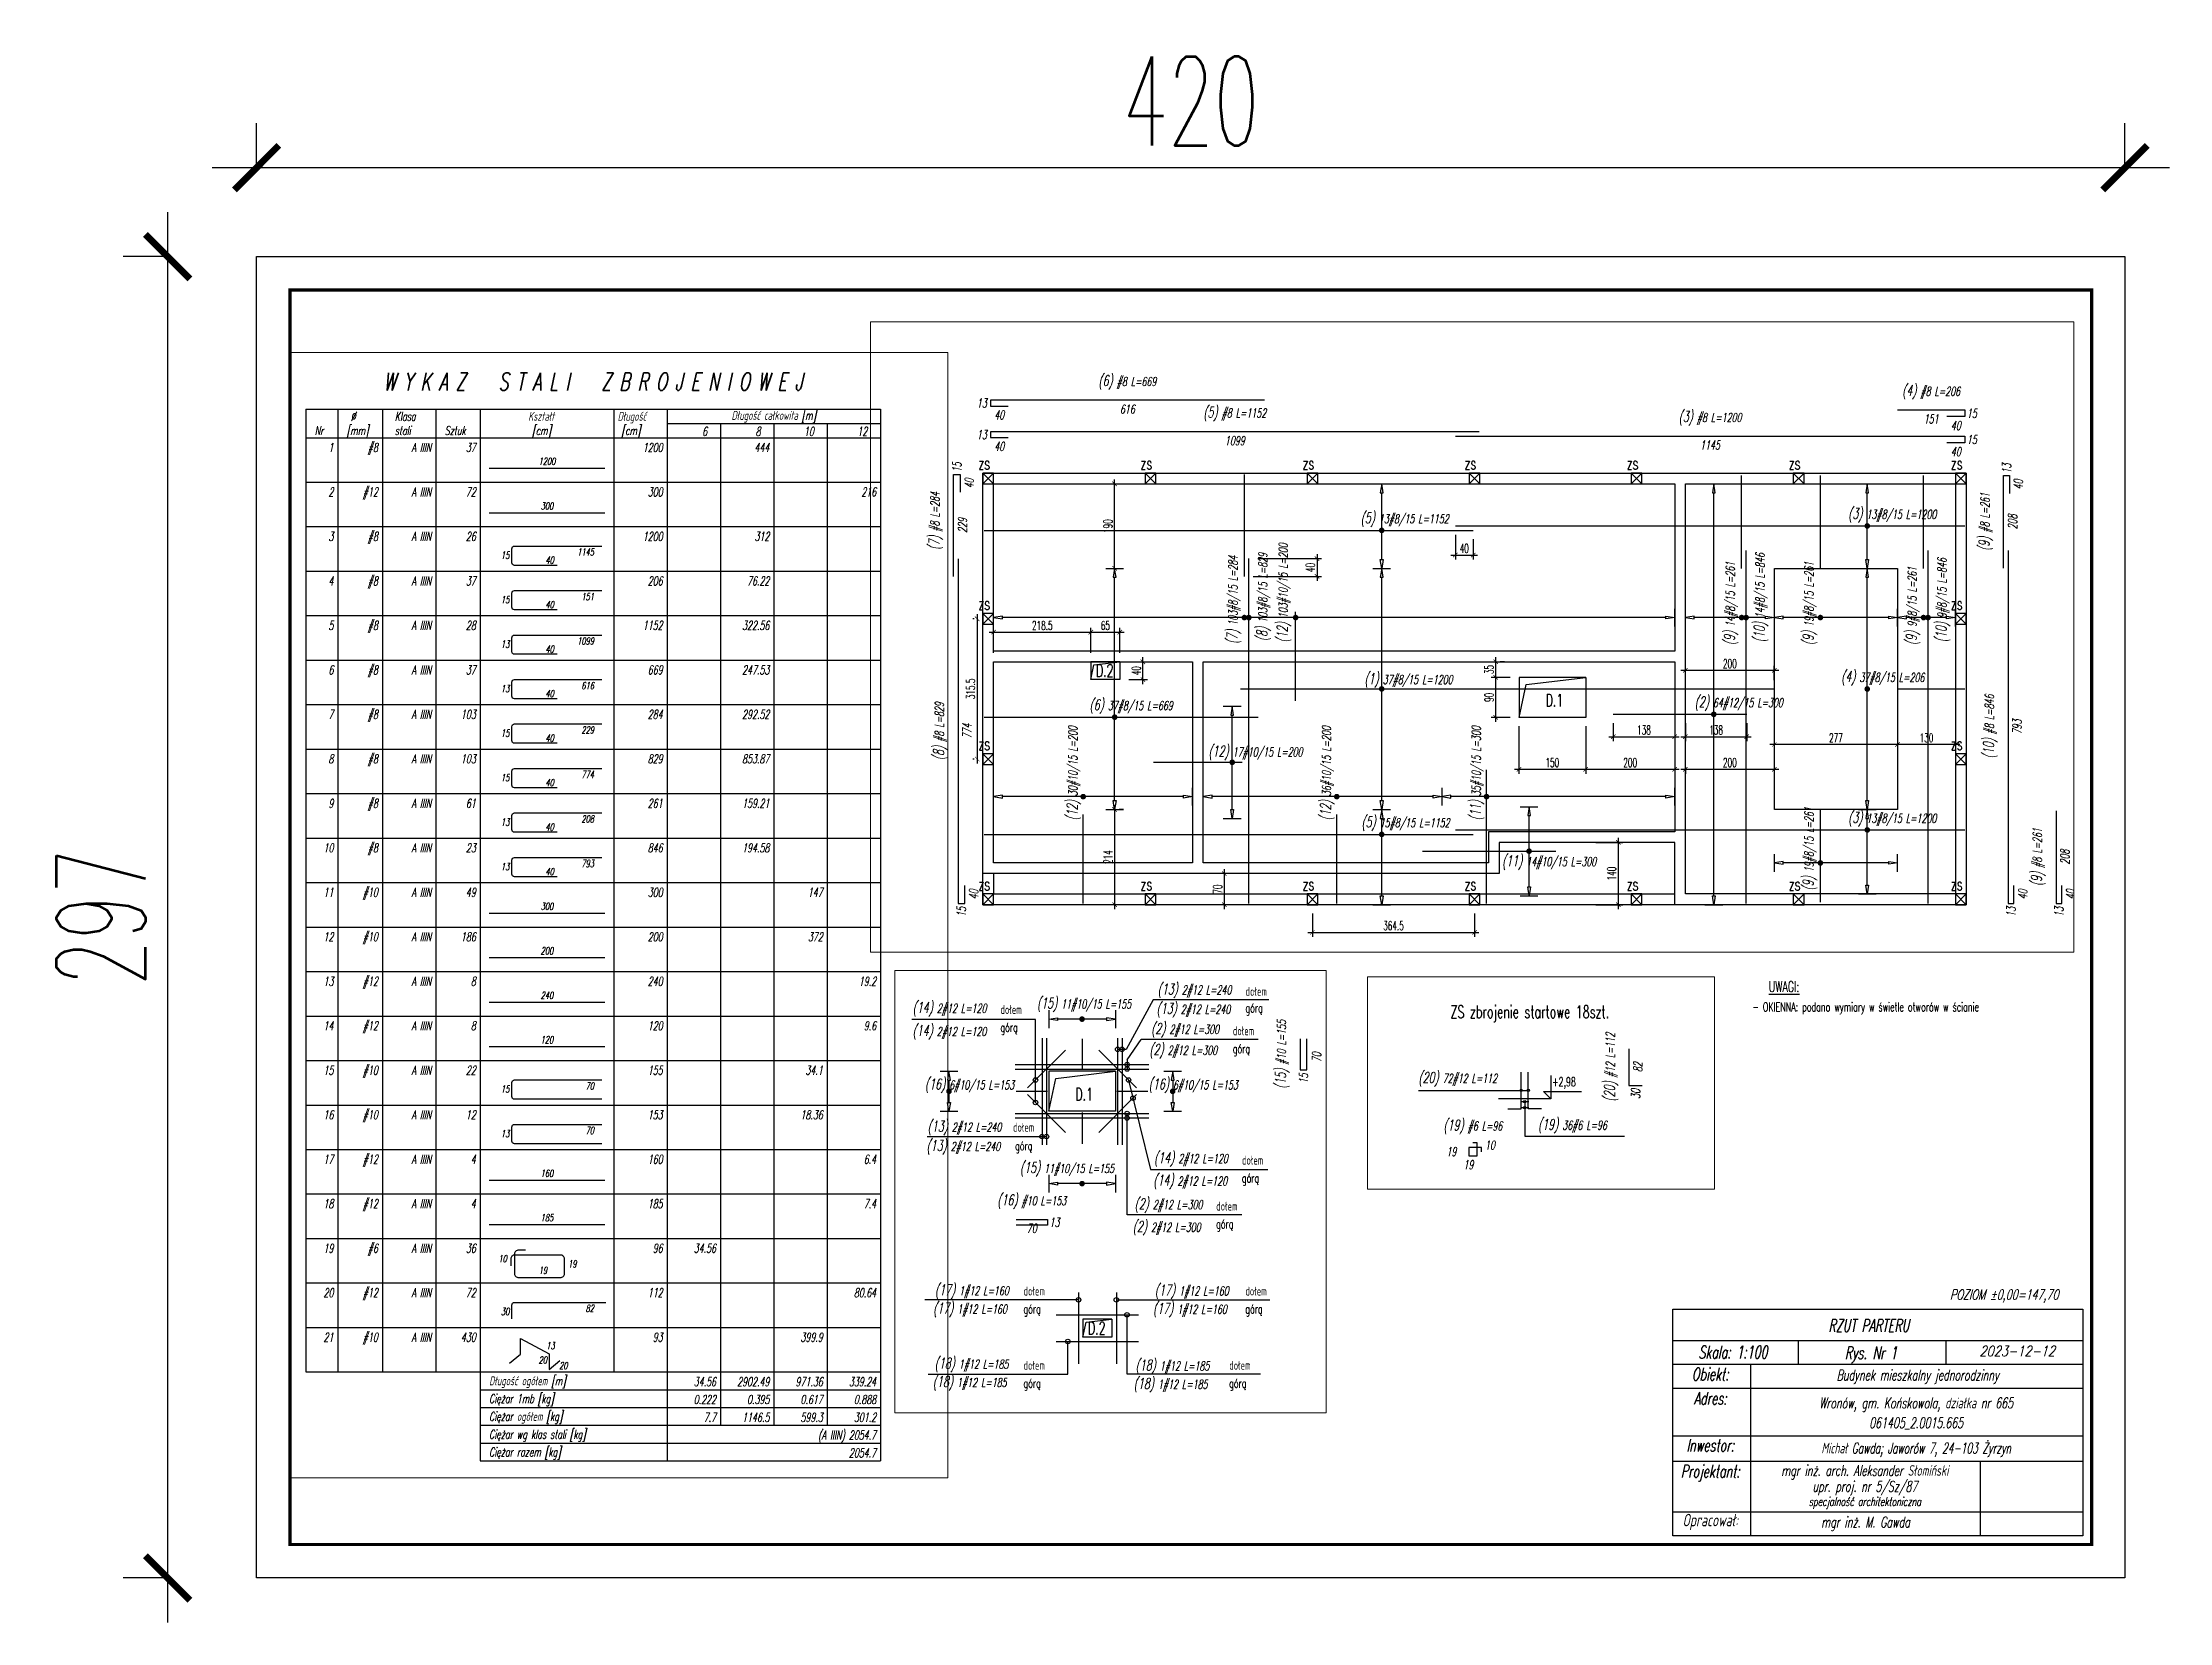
# Paper-space layout 'Layout1' of a CAD drawing. Header units: millimetres. Extents: x -461 to 18, y -18 to 338.
# The model-space entities are those that its viewports show. They can reach past a viewport. Long polylines and large blocks are cut down to what shows.
import ezdxf
from ezdxf.enums import TextEntityAlignment as Align

# ---------------------------------------------------------------- set-up
doc = ezdxf.new("R2010")
doc.units = ezdxf.units.MM
doc.header["$LTSCALE"] = 5
doc.linetypes.add('DASHED2', pattern=[9.525, 6.35, -3.175])
doc.layers.get('Defpoints').update_dxf_attribs({"color": 251})
for name, color, linetype in [('02', 4, 'Continuous'), ('K-HATCH', 8, 'Continuous'), ('K-LINIA', 254, 'Continuous'), ('K-POMOCNICZE', 9, 'DASHED2'), ('K-RAMKA', 181, 'Continuous'), ('K-SRUBY', 3, 'Continuous'), ('K-STROPY', 161, 'Continuous'), ('K-TEXT 2.4mm', 71, 'Continuous'), ('K-TEXT 2.8mm', 101, 'Continuous'), ('K-TEXT 2mm', 254, 'Continuous'), ('K-TEXT 4mm', 4, 'Continuous'), ('K-WYMIARY', 1, 'Continuous'), ('K-ZBROJ_12', 161, 'Continuous'), ('N-25', 71, 'Continuous'), ('PrzylElektr', 10, 'Continuous'), ('ZBROJA_NIEZLICZAC', 255, 'Continuous'), ('ZBROJA_PRET', 161, 'Continuous'), ('ZBROJA_RZUTPR', 141, 'Continuous'), ('ZBROJA_RZUTPR1', 255, 'Continuous'), ('ZBROJA_ZASIEG', 253, 'Continuous'), ('ZBROJA_ZESTAWIENIE', 62, 'Continuous'), ('ZBROJA_ZESTAWIENIE1', 252, 'Continuous'), ('ZBROJA_ZESTAWIENIE2', 30, 'Continuous'), ('ZBROJA_ZESTAWIENIE3', 141, 'Continuous'), ('ZBROJA_ZESTAWIENIE4', 210, 'Continuous'), ('ZBROJA_ZLICZAC', 125, 'Continuous')]:
    doc.layers.add(name, color=color, linetype=linetype)
doc.layers.add('__NIEDRUK__', color=54, linetype='Continuous', plot=False)
doc.styles.add('ROMANS', font='ROMANS.SHX', dxfattribs={"width": 0.8, "oblique": 15, "height": 10})
doc.styles.add('STYL_ZBROJA', font='romanszb.shx', dxfattribs={"width": 0.65, "oblique": 12})
doc.styles.add('text 2.4mm', font='romans.shx', dxfattribs={"width": 0.65})
doc.styles.add('text 2.8mm', font='romans.shx', dxfattribs={"width": 0.65})
doc.styles.add('text 2mm', font='romans.shx', dxfattribs={"width": 0.65})
doc.styles.add('WYM1', font='romanszb.shx', dxfattribs={"width": 0.6})
doc.dimstyles.new('CM100', dxfattribs={"dimscale": 5, "dimtxt": 2, "dimasz": 1, "dimexe": 1, "dimexo": 2, "dimgap": 0.5, "dimtad": 1, "dimrnd": 0.5, "dimdsep": 46, "dimtxsty": 'WYM1', "dimblk": 'OBLIQUE', "dimcen": 0, "dimdle": 1, "dimclrd": 253, "dimclre": 251, "dimclrt": 30, "dimadec": 0, "dimazin": 0, "dimtfac": 1, "dimtix": 1, "dimtmove": 0, "dimatfit": 0, "dimfxl": 1, "dimtfillclr": 256, "dimtolj": 1, "dimarcsym": 0})

psp = doc.layouts.get("Layout1")

# ---------------------------------------------------------------- texts
at = {"layer": 'K-TEXT 2.4mm', "style": 'text 2.4mm', "width": 0.65}
psp.add_text('%%UUWAGI:', height=2.4, dxfattribs=at).set_placement((-72.57, 124.22))
at = {"layer": 'K-TEXT 2.8mm', "style": 'STYL_ZBROJA', "oblique": 12, "width": 0.65}
for s, p in [('RZUT PARTERU', (-50.09, 47.86)), ('Skala: 1:100', (-80.62, 41.86)), ('Rys. Nr 1', (-49.61, 41.71))]:
    psp.add_text(s, height=2.8, dxfattribs=at).set_placement(p, align=Align.CENTER)
at = {"layer": 'K-TEXT 2mm', "style": 'text 2mm', "width": 0.65}
psp.add_text('- OKIENNA: podano wymiary w świetle otworów w ścianie', height=2, dxfattribs=at).set_placement((-76.23, 119.86))

msp = doc.modelspace()

# ---------------------------------------------------------------- texts
at = {"layer": 'K-TEXT 2.8mm', "style": 'text 2.8mm', "width": 0.65}
for s, p in [('D.1', (33683.136, -60843.319)), ('ZS zbrojenie startowe 18szt.', (34464.918, -60814.122)), ('D.2', (31038.369, -61049.343)), ('D.1', (32049.467, -61116.049)), ('D.2', (33711.445, -61369.043))]:
    msp.add_text(s, height=28, dxfattribs=at).set_placement(p)
at = {"layer": 'K-TEXT 2mm', "style": 'text 2mm', "width": 0.65}
for s, p in [('dołem', (34065.956, -60608.162)), ('górą', (34065.73, -60645.612)), ('dołem', (33514.956, -60648.952)), ('górą', (33514.731, -60689.203)), ('dołem', (34037.401, -60696.814)), ('górą', (34037.175, -60737.065)), ('dołem', (33543.089, -60913.661)), ('górą', (33547.732, -60955.298)), ('dołem', (34057.903, -60987.642)), ('górą', (34057.677, -61027.893)), ('dołem', (34000.005, -61090.888)), ('górą', (33999.779, -61131.138)), ('dołem', (33566.879, -61281.792)), ('dołem', (34065.519, -61281.792)), ('górą', (33566.654, -61322.042)), ('górą', (34065.294, -61322.042)), ('dołem', (33566.879, -61448.672)), ('dołem', (34029.305, -61448.672)), ('górą', (33566.654, -61488.922)), ('górą', (34029.08, -61488.922))]:
    msp.add_text(s, height=20, dxfattribs=at).set_placement(p)
at = {"layer": 'K-TEXT 2mm', "lineweight": -2, "style": 'text 2mm', "width": 0.65}
msp.add_text('+2,98', height=20, dxfattribs=at).set_placement((34693.305, -60967.401))
at = {"layer": 'ZBROJA_NIEZLICZAC', "attachment_point": 8, "style": 'STYL_ZBROJA'}
for s, insert, char_height in [('\\H24;\\C71;\\H20;\\C256;\\H24;\\C71;(6)\\H20;\\C256; #8 L=669', (31109.299, -60403.578), 20), ('\\H24;\\C71;\\H20;\\C256;\\H24;\\C71;(4)\\H20;\\C256; #8 L=206', (32916.14, -60425.538), 20), ('\\H24;\\C71;\\H20;\\C256;\\H24;\\C71;(5)\\H20;\\C256; #8 L=1152', (31350.799, -60474.443), 20), ('\\H24;\\C71;\\H20;\\C256;\\H24;\\C71;(3)\\H20;\\C256; #8 L=1200', (32419.14, -60484.443), 20), ('\\H24;\\C71;\\H20;\\C256;\\H24;\\C71;(16)\\H20;\\C256; #10 L=153', (33585.309, -61086.919), 40), ('\\H24;\\C71;\\H20;\\C256;\\H24;\\C71;(19)\\H20;\\C256; #6 L=96', (34515.299, -61074.823), 40)]:
    msp.add_mtext(s, dxfattribs=dict(at, insert=insert, char_height=char_height))
at = {"layer": 'ZBROJA_NIEZLICZAC', "attachment_point": 8, "rotation": 90, "style": 'STYL_ZBROJA'}
for s, insert, char_height in [('\\H24;\\C71;\\H20;\\C256;\\H24;\\C71;(7)\\H20;\\C256; #8 L=284', (30694.718, -60698.96), 20), ('\\H24;\\C71;\\H20;\\C256;\\H24;\\C71;(9)\\H20;\\C256; #8 L=261', (33055.141, -60701.094), 20), ('\\H24;\\C71;\\H20;\\C256;\\H24;\\C71;(15)\\H20;\\C256; #10 L=155', (34164.644, -60739.73), 40), ('\\H24;\\C71;\\H20;\\C256;\\H24;\\C71;(20)\\H20;\\C256; #12 L=112', (34841.992, -60924.61), 40), ('\\H24;\\C71;\\H20;\\C256;\\H24;\\C71;(10)\\H20;\\C256; #8 L=846', (33065.141, -61160.96), 20), ('\\H24;\\C71;\\H20;\\C256;\\H24;\\C71;(8)\\H20;\\C256; #8 L=829', (30704.718, -61171.46), 20), ('\\H24;\\C71;\\H20;\\C256;\\H24;\\C71;(9)\\H20;\\C256; #8 L=261', (33172.817, -61454.46), 20)]:
    msp.add_mtext(s, dxfattribs=dict(at, insert=insert, char_height=char_height))
at = {"layer": 'ZBROJA_RZUTPR1', "style": 'STYL_ZBROJA', "oblique": 12, "width": 0.65}
for s, p in [('13', (30793.299, -60434.078)), ('15', (33018.83, -60457.038)), ('13', (30793.299, -60504.943)), ('15', (33018.83, -60515.943)), ('10', (34564.799, -61099.823)), ('13', (33647.499, -61117.419))]:
    msp.add_text(s, height=20, dxfattribs=at).set_placement(p, align=Align.MIDDLE_RIGHT)
for s, p in [('40', (30821.299, -60460.578)), ('616', (31109.299, -60447.578)), ('151', (32916.14, -60469.538)), ('40', (32971.64, -60484.538)), ('40', (30821.299, -60531.443)), ('1099', (31350.799, -60518.443)), ('1145', (32419.14, -60528.443)), ('40', (32971.64, -60543.443)), ('70', (33585.309, -61130.919))]:
    msp.add_text(s, height=20, dxfattribs=at).set_placement(p, align=Align.MIDDLE)
for s, p in [('15', (30726.218, -60567.27)), ('13', (33085.641, -60569.904)), ('15', (34196.144, -60782.73)), ('30', (34880.992, -60973.61)), ('15', (30736.218, -61566.46)), ('13', (33095.641, -61566.46)), ('13', (33203.317, -61566.46))]:
    msp.add_text(s, height=20, rotation=90, dxfattribs=at).set_placement(p, align=Align.MIDDLE_RIGHT)
for s, p in [('40', (30753.718, -60614.46)), ('40', (33112.141, -60617.094)), ('229', (30738.718, -60708.96)), ('208', (33099.141, -60701.094)), ('70', (34225.451, -60746.312)), ('82', (34885.992, -60924.61)), ('793', (33109.141, -61161.96)), ('774', (30748.718, -61171.46)), ('208', (33216.817, -61454.46)), ('40', (30763.718, -61538.46)), ('40', (33122.141, -61538.46)), ('40', (33229.817, -61538.46))]:
    msp.add_text(s, height=20, rotation=90, dxfattribs=at).set_placement(p, align=Align.MIDDLE)
msp.add_text('19', height=20, dxfattribs=at).set_placement((34455.799, -61114.323), align=Align.MIDDLE_LEFT)
msp.add_text('19', height=20, dxfattribs=at).set_placement((34505.299, -61133.823), align=Align.TOP_CENTER)
at = {"layer": 'ZBROJA_ZLICZAC', "attachment_point": 7, "style": 'STYL_ZBROJA'}
for s, insert, char_height in [('\\H24;\\C71;\\H20;\\C256;\\H24;\\C71;(13)\\H20;\\C256; 2#12 L=240', (33868.304, -60612.975), 40), ('\\H24;\\C71;\\H20;\\C256;\\H24;\\C71;(14)\\H20;\\C256; 2#12 L=120', (33317.645, -60654.278), 40), ('\\H24;\\C71;\\H20;\\C256;\\H24;\\C71;(15)\\H20;\\C256; 11#10/15 L=155', (33597.201, -60644.508), 40), ('\\H24;\\C71;\\H20;\\C256;\\H24;\\C71;(13)\\H20;\\C256; 2#12 L=240', (33865.802, -60656.537), 40), ('\\H24;\\C71;\\H20;\\C256;\\H24;\\C71;(3)\\H20;\\C256; 13#8/15 L=1200', (32729.75, -60702.148), 20), ('\\H24;\\C71;\\H20;\\C256;\\H24;\\C71;(14)\\H20;\\C256; 2#12 L=120', (33317.324, -60706.374), 40), ('\\H24;\\C71;\\H20;\\C256;\\H24;\\C71;(2)\\H20;\\C256; 2#12 L=300', (33853.881, -60701.522), 40), ('\\H24;\\C71;\\H20;\\C256;\\H24;\\C71;(5)\\H20;\\C256; 13#8/15 L=1152', (31633.671, -60712.148), 20), ('\\H24;\\C71;\\H20;\\C256;\\H24;\\C71;(2)\\H20;\\C256; 2#12 L=300', (33849.775, -60748.731), 40), ('\\H24;\\C71;\\H20;\\C256;\\H24;\\C71;(16)\\H20;\\C256; 6#10/15 L=153', (33345.365, -60826.391), 40), ('\\H24;\\C71;\\H20;\\C256;\\H24;\\C71;(16)\\H20;\\C256; 6#10/15 L=153', (33848.244, -60826.391), 40), ('\\H24;\\C71;\\H20;\\C256;\\H24;\\C71;(13)\\H20;\\C256; 2#12 L=240', (33351.15, -60921.296), 40), ('\\H24;\\C71;\\H20;\\C256;\\H24;\\C71;(13)\\H20;\\C256; 2#12 L=240', (33348.647, -60964.858), 40), ('\\H24;\\C71;\\H20;\\C256;\\H24;\\C71;(14)\\H20;\\C256; 2#12 L=120', (33860.306, -60992.03), 40), ('\\H24;\\C71;\\H20;\\C256;\\H24;\\C71;(20)\\H20;\\C256; 72#12 L=112', (34392.865, -60967.748), 40), ('\\H24;\\C71;\\H20;\\C256;\\H24;\\C71;(15)\\H20;\\C256; 11#10/15 L=155', (33558.749, -61014.297), 40), ('\\H24;\\C71;\\H20;\\C256;\\H24;\\C71;(14)\\H20;\\C256; 2#12 L=120', (33858.646, -61042.552), 40), ('\\H24;\\C71;\\H20;\\C256;\\H24;\\C71;(1)\\H20;\\C256; 37#8/15 L=1200', (31642.268, -61073.46), 20), ('\\H24;\\C71;\\H20;\\C256;\\H24;\\C71;(4)\\H20;\\C256; 37#8/15 L=206', (32713.989, -61068.657), 20), ('\\H24;\\C71;\\H20;\\C256;\\H24;\\C71;(19)\\H20;\\C256; 36#6 L=96', (34661.88, -61073.134), 40), ('\\H24;\\C71;\\H20;\\C256;\\H24;\\C71;(6)\\H20;\\C256; 37#8/15 L=669', (31024.381, -61131.999), 20), ('\\H24;\\C71;\\H20;\\C256;\\H24;\\C71;(2)\\H20;\\C256; 64#12/15 L=300', (32384.759, -61125.565), 20), ('\\H24;\\C71;\\H20;\\C256;\\H24;\\C71;(2)\\H20;\\C256; 2#12 L=300', (33816.485, -61095.596), 40), ('\\H24;\\C71;\\H20;\\C256;\\H24;\\C71;(2)\\H20;\\C256; 2#12 L=300', (33812.379, -61146.386), 40), ('\\H24;\\C71;\\H20;\\C256;\\H24;\\C71;(12)\\H20;\\C256; 17#10/15 L=200', (31291.593, -61236.341), 20), ('\\H24;\\C71;\\H20;\\C256;\\H24;\\C71;(17)\\H20;\\C256; 1#12 L=160', (33363.655, -61330.309), 40), ('\\H24;\\C71;\\H20;\\C256;\\H24;\\C71;(17)\\H20;\\C256; 1#12 L=160', (33367.816, -61289.175), 40), ('\\H24;\\C71;\\H20;\\C256;\\H24;\\C71;(17)\\H20;\\C256; 1#12 L=160', (33858.012, -61330.666), 40), ('\\H24;\\C71;\\H20;\\C256;\\H24;\\C71;(17)\\H20;\\C256; 1#12 L=160', (33862.173, -61289.532), 40), ('\\H24;\\C71;\\H20;\\C256;\\H24;\\C71;(5)\\H20;\\C256; 15#8/15 L=1152', (31635.554, -61395.422), 20), ('\\H24;\\C71;\\H20;\\C256;\\H24;\\C71;(3)\\H20;\\C256; 13#8/15 L=1200', (32729.75, -61385.422), 20), ('\\H24;\\C71;\\H20;\\C256;\\H24;\\C71;(18)\\H20;\\C256; 1#12 L=185', (33367.023, -61454.094), 40), ('\\H24;\\C71;\\H20;\\C256;\\H24;\\C71;(18)\\H20;\\C256; 1#12 L=185', (33818.733, -61458.167), 40), ('\\H24;\\C71;\\H20;\\C256;\\H24;\\C71;(11)\\H20;\\C256; 14#10/15 L=300', (31951.768, -61482.817), 20), ('\\H24;\\C71;\\H20;\\C256;\\H24;\\C71;(18)\\H20;\\C256; 1#12 L=185', (33362.862, -61495.228), 40), ('\\H24;\\C71;\\H20;\\C256;\\H24;\\C71;(18)\\H20;\\C256; 1#12 L=185', (33814.572, -61499.301), 40)]:
    msp.add_mtext(s, dxfattribs=dict(at, insert=insert, char_height=char_height))
at = {"layer": 'ZBROJA_ZLICZAC', "char_height": 20, "attachment_point": 7, "rotation": 90, "style": 'STYL_ZBROJA'}
for s, insert in [('\\H24;\\C71;\\H20;\\C256;\\H24;\\C71;(12)\\H20;\\C256; 103#10/15 L=200', (31477.402, -60971.907)), ('\\H24;\\C71;\\H20;\\C256;\\H24;\\C71;(7)\\H20;\\C256; 103#8/15 L=284', (31364.734, -60975.343)), ('\\H24;\\C71;\\H20;\\C256;\\H24;\\C71;(8)\\H20;\\C256; 103#8/15 L=829', (31431.801, -60968.978)), ('\\H24;\\C71;\\H20;\\C256;\\H24;\\C71;(9)\\H20;\\C256; 14#8/15 L=261', (32482.545, -60977.977)), ('\\H24;\\C71;\\H20;\\C256;\\H24;\\C71;(10)\\H20;\\C256; 14#8/15 L=846', (32549.611, -60971.611)), ('\\H24;\\C71;\\H20;\\C256;\\H24;\\C71;(9)\\H20;\\C256; 19#8/15 L=261', (32659.527, -60977.977)), ('\\H24;\\C71;\\H20;\\C256;\\H24;\\C71;(9)\\H20;\\C256; 9#8/15 L=261', (32891.451, -60977.977)), ('\\H24;\\C71;\\H20;\\C256;\\H24;\\C71;(10)\\H20;\\C256; 9#8/15 L=846', (32958.518, -60971.611)), ('\\H24;\\C71;\\H20;\\C256;\\H24;\\C71;(12)\\H20;\\C256; 30#10/15 L=200', (31004.833, -61371.971)), ('\\H24;\\C71;\\H20;\\C256;\\H24;\\C71;(12)\\H20;\\C256; 36#10/15 L=200', (31574.838, -61371.971)), ('\\H24;\\C71;\\H20;\\C256;\\H24;\\C71;(11)\\H20;\\C256; 35#10/15 L=300', (31911.534, -61371.971)), ('\\H24;\\C71;\\H20;\\C256;\\H24;\\C71;(9)\\H20;\\C256; 19#8/15 L=261', (32659.527, -61529.519))]:
    msp.add_mtext(s, dxfattribs=dict(at, insert=insert))

# ---------------------------------------------------------------- blocks, each defined once
blk = doc.blocks.new('_ArchTick')
at = {"color": 0, "linetype": 'ByBlock', "const_width": 0.15}
blk.add_lwpolyline([(-0.5, -0.5), (0.5, 0.5)], dxfattribs=at)
blk = doc.blocks.new('*D55')
at = {"layer": '__NIEDRUK__', "color": 251, "lineweight": -2, "transparency": 16777216}
for p, q in [((-420, 317), (-420, 327)), ((0, 317), (0, 327))]:
    blk.add_line(p, q, dxfattribs=at)
at = {"layer": '__NIEDRUK__', "color": 253, "lineweight": -2, "transparency": 16777216}
blk.add_line((-430, 317), (10, 317), dxfattribs=at)
at = {"layer": 'Defpoints', "color": 0, "transparency": 16777216}
for p in [(0, 317), (-420, 297), (0, 297)]:
    blk.add_point(p, dxfattribs=at)
at = {"layer": '__NIEDRUK__', "color": 253, "lineweight": -2, "transparency": 16777216, "xscale": 10, "yscale": 10, "zscale": 10, "rotation": 180}
blk.add_blockref('_ArchTick', (-420, 317), dxfattribs=at)
at = {"layer": '__NIEDRUK__', "color": 253, "lineweight": -2, "transparency": 16777216, "xscale": 10, "yscale": 10, "zscale": 10}
blk.add_blockref('_ArchTick', (0, 317), dxfattribs=at)
at = {"layer": '__NIEDRUK__', "color": 30, "transparency": 16777216, "insert": (-210, 332), "char_height": 20, "attachment_point": 5, "style": 'WYM1'}
blk.add_mtext('\\A1;420', dxfattribs=at)
blk = doc.blocks.new('*D56')
at = {"layer": '__NIEDRUK__', "color": 253, "lineweight": -2, "transparency": 16777216}
blk.add_line((-440, 307), (-440, -10), dxfattribs=at)
at = {"layer": '__NIEDRUK__', "color": 251, "lineweight": -2, "transparency": 16777216}
for p, q in [((-440, 297), (-450, 297)), ((-440, 0), (-450, 0))]:
    blk.add_line(p, q, dxfattribs=at)
at = {"layer": 'Defpoints', "color": 0, "transparency": 16777216}
for p in [(-420, 297), (-420, 0), (-440, 0)]:
    blk.add_point(p, dxfattribs=at)
at = {"layer": '__NIEDRUK__', "color": 253, "lineweight": -2, "transparency": 16777216, "xscale": 10, "yscale": 10, "zscale": 10}
for p, rotation in [((-440, 297), 90), ((-440, 0), 270)]:
    blk.add_blockref('_ArchTick', p, dxfattribs=dict(at, rotation=rotation))
at = {"layer": '__NIEDRUK__', "color": 30, "transparency": 16777216, "insert": (-455, 148.5), "char_height": 20, "attachment_point": 5, "rotation": 90, "style": 'WYM1'}
blk.add_mtext('\\A1;297', dxfattribs=at)
blk = doc.blocks.new('rabx')
at = {"layer": 'K-TEXT 2.8mm'}
for p, q in [((-805.2, 438.6), (-15.6, 438.6)), ((-563.5, 438.6), (-563.5, 392.6)), ((-279, 438.6), (-279, 392.6)), ((-805.2, 392.6), (-15.6, 392.6)), ((-655.9, 392.6), (-655.9, 62.3))]:
    blk.add_line(p, q, dxfattribs=at)
at = {"layer": 'K-TEXT 2mm'}
for p, q in [((-805.2, 346.6), (-15.6, 346.6)), ((-805.2, 254.6), (-15.6, 254.6)), ((-805.2, 206), (-15.6, 206)), ((-212.5, 62.3), (-212.5, 206)), ((-805.2, 108.3), (-15.6, 108.3))]:
    blk.add_line(p, q, dxfattribs=at)
at = {"layer": 'K-TEXT 4mm'}
blk.add_lwpolyline([(-805.2, 62.3), (-805.2, 498.6), (-15.6, 498.6), (-15.6, 62.3)], close=True, dxfattribs=at)
at = {"layer": '02', "style": 'ROMANS', "oblique": 15, "width": 0.8}
blk.add_text('2023-12-12', height=20, dxfattribs=at).set_placement((-141.8, 408), align=Align.CENTER)
at = {"layer": 'K-TEXT 2.4mm', "style": 'STYL_ZBROJA', "oblique": 12}
for s, width, p in [('Budynek mieszkalny jednorodzinny', 0.65, (-333.4, 361.5)), ('Wronów, gm. Końskowola, działka nr 665', 0.65, (-336.4, 307.8)), ('061405_2.0015.665', 0.65, (-336.4, 269.5)), ('Michał Gawda; Jaworów 7, 24-103 Żyrzyn', 0.62, (-336.4, 220.8)), ('mgr inż. arch. Aleksander Słomiński', 0.65, (-435.2, 177.7)), ('upr. proj. nr 5/Sz/87', 0.65, (-435.2, 147)), ('mgr inż. M. Gawda', 0.65, (-433.9, 78.3))]:
    blk.add_text(s, height=20.567, dxfattribs=dict(at, width=width)).set_placement(p, align=Align.CENTER)
at = {"layer": 'K-TEXT 2.8mm', "style": 'STYL_ZBROJA', "oblique": 12, "width": 0.65}
for s, height, p in [('Obiekt:', 24, (-733.1, 361.5)), ('Adres:', 24, (-733.1, 314.9)), ('Inwestor:', 24, (-733.1, 224.5)), ('Projektant:', 23.995, (-733.1, 174.5)), ('Opracował:', 24, (-733.1, 80.4))]:
    blk.add_text(s, height=height, dxfattribs=at).set_placement(p, align=Align.CENTER)
at = {"layer": 'K-TEXT 2mm', "style": 'STYL_ZBROJA', "oblique": 12, "width": 0.65}
blk.add_text('specjalność architektoniczna', height=17.139, dxfattribs=at).set_placement((-435.2, 119.6), align=Align.CENTER)
at = {"layer": 'N-25', "ltscale": 10, "style": 'ROMANS', "oblique": 15, "width": 0.7}
blk.add_text('POZIOM %%P0,00=147,70', height=19.282, dxfattribs=at).set_placement((-271.1, 517.1))
blk = doc.blocks.new('*D74')
at = {"layer": 'Defpoints', "color": 0, "transparency": 16777216}
for p in [(32201.6, -61133.6), (32339.6, -61133.6), (32339.6, -61183.9)]:
    blk.add_point(p, dxfattribs=at)
at = {"layer": 'K-WYMIARY', "color": 253, "lineweight": -2, "transparency": 16777216}
blk.add_line((32191.6, -61183.9), (32349.6, -61183.9), dxfattribs=at)
at = {"layer": 'K-WYMIARY', "color": 251, "lineweight": -2, "transparency": 16777216}
for p, q in [((32201.6, -61153.6), (32201.6, -61193.9)), ((32339.6, -61153.6), (32339.6, -61193.9))]:
    blk.add_line(p, q, dxfattribs=at)
at = {"layer": 'K-WYMIARY', "color": 253, "lineweight": -2, "transparency": 16777216, "xscale": 10, "yscale": 10, "zscale": 10, "rotation": 180}
blk.add_blockref('_ArchTick', (32201.6, -61183.9), dxfattribs=at)
at = {"layer": 'K-WYMIARY', "color": 253, "lineweight": -2, "transparency": 16777216, "xscale": 10, "yscale": 10, "zscale": 10}
blk.add_blockref('_ArchTick', (32339.6, -61183.9), dxfattribs=at)
at = {"layer": 'K-WYMIARY', "color": 30, "transparency": 16777216, "insert": (32270.6, -61168.9), "char_height": 20, "attachment_point": 5, "style": 'WYM1'}
blk.add_mtext('\\A1;138', dxfattribs=at)
blk = doc.blocks.new('*D75')
at = {"layer": 'Defpoints', "color": 0, "transparency": 16777216}
for p in [(32363.6, -61133.6), (32501.6, -61133.6), (32501.6, -61183.9)]:
    blk.add_point(p, dxfattribs=at)
at = {"layer": 'K-WYMIARY', "color": 253, "lineweight": -2, "transparency": 16777216}
blk.add_line((32353.6, -61183.9), (32511.6, -61183.9), dxfattribs=at)
at = {"layer": 'K-WYMIARY', "color": 251, "lineweight": -2, "transparency": 16777216}
for p, q in [((32363.6, -61153.6), (32363.6, -61193.9)), ((32501.6, -61153.6), (32501.6, -61193.9))]:
    blk.add_line(p, q, dxfattribs=at)
at = {"layer": 'K-WYMIARY', "color": 253, "lineweight": -2, "transparency": 16777216, "xscale": 10, "yscale": 10, "zscale": 10, "rotation": 180}
blk.add_blockref('_ArchTick', (32363.6, -61183.9), dxfattribs=at)
at = {"layer": 'K-WYMIARY', "color": 253, "lineweight": -2, "transparency": 16777216, "xscale": 10, "yscale": 10, "zscale": 10}
blk.add_blockref('_ArchTick', (32501.6, -61183.9), dxfattribs=at)
at = {"layer": 'K-WYMIARY', "color": 30, "transparency": 16777216, "insert": (32432.6, -61168.9), "char_height": 20, "attachment_point": 5, "style": 'WYM1'}
blk.add_mtext('\\A1;138', dxfattribs=at)
blk = doc.blocks.new('*D76')
at = {"layer": 'Defpoints', "color": 0, "transparency": 16777216}
for p in [(32563.6, -61034.7), (32363.6, -61076.5), (32563.6, -61076.5)]:
    blk.add_point(p, dxfattribs=at)
at = {"layer": 'K-WYMIARY', "color": 253, "lineweight": -2, "transparency": 16777216}
blk.add_line((32353.6, -61034.7), (32573.6, -61034.7), dxfattribs=at)
at = {"layer": 'K-WYMIARY', "color": 251, "lineweight": -2, "transparency": 16777216}
for p, q in [((32363.6, -61056.5), (32363.6, -61024.7)), ((32563.6, -61056.5), (32563.6, -61024.7))]:
    blk.add_line(p, q, dxfattribs=at)
at = {"layer": 'K-WYMIARY', "color": 253, "lineweight": -2, "transparency": 16777216, "xscale": 10, "yscale": 10, "zscale": 10, "rotation": 180}
blk.add_blockref('_ArchTick', (32363.6, -61034.7), dxfattribs=at)
at = {"layer": 'K-WYMIARY', "color": 253, "lineweight": -2, "transparency": 16777216, "xscale": 10, "yscale": 10, "zscale": 10}
blk.add_blockref('_ArchTick', (32563.6, -61034.7), dxfattribs=at)
at = {"layer": 'K-WYMIARY', "color": 30, "transparency": 16777216, "insert": (32463.6, -61019.7), "char_height": 20, "attachment_point": 5, "style": 'WYM1'}
blk.add_mtext('\\A1;200', dxfattribs=at)
blk = doc.blocks.new('*D78')
at = {"layer": 'Defpoints', "color": 0, "transparency": 16777216}
for p in [(31937.3, -61050.5), (31989.6, -61050.5), (31989.6, -61140.5)]:
    blk.add_point(p, dxfattribs=at)
at = {"layer": 'K-WYMIARY', "color": 251, "lineweight": -2, "transparency": 16777216}
for p, q in [((31969.6, -61050.5), (31927.3, -61050.5)), ((31969.6, -61140.5), (31927.3, -61140.5))]:
    blk.add_line(p, q, dxfattribs=at)
at = {"layer": 'K-WYMIARY', "color": 253, "lineweight": -2, "transparency": 16777216}
blk.add_line((31937.3, -61150.5), (31937.3, -61040.5), dxfattribs=at)
at = {"layer": 'K-WYMIARY', "color": 253, "lineweight": -2, "transparency": 16777216, "xscale": 10, "yscale": 10, "zscale": 10}
for p, rotation in [((31937.3, -61050.5), 90), ((31937.3, -61140.5), 270)]:
    blk.add_blockref('_ArchTick', p, dxfattribs=dict(at, rotation=rotation))
at = {"layer": 'K-WYMIARY', "color": 30, "transparency": 16777216, "insert": (31922.3, -61095.5), "char_height": 20, "attachment_point": 5, "rotation": 90, "style": 'WYM1'}
blk.add_mtext('\\A1;90', dxfattribs=at)
blk = doc.blocks.new('*D79')
at = {"layer": 'Defpoints', "color": 0, "transparency": 16777216}
for p in [(31937.3, -61015.5), (31937.3, -61015.5), (31989.6, -61050.5)]:
    blk.add_point(p, dxfattribs=at)
at = {"layer": 'K-WYMIARY', "color": 253, "lineweight": -2, "transparency": 16777216}
blk.add_line((31937.3, -61060.5), (31937.3, -61005.5), dxfattribs=at)
at = {"layer": 'K-WYMIARY', "color": 251, "lineweight": -2, "transparency": 16777216}
for p, q in [((31969.6, -61050.5), (31927.3, -61050.5)), ((31957.3, -61015.5), (31947.3, -61015.5))]:
    blk.add_line(p, q, dxfattribs=at)
at = {"layer": 'K-WYMIARY', "color": 253, "lineweight": -2, "transparency": 16777216, "xscale": 10, "yscale": 10, "zscale": 10}
for p, rotation in [((31937.3, -61015.5), 90), ((31937.3, -61050.5), 270)]:
    blk.add_blockref('_ArchTick', p, dxfattribs=dict(at, rotation=rotation))
at = {"layer": 'K-WYMIARY', "color": 30, "transparency": 16777216, "insert": (31922.3, -61033), "char_height": 20, "attachment_point": 5, "rotation": 90, "style": 'WYM1'}
blk.add_mtext('\\A1;35', dxfattribs=at)
blk = doc.blocks.new('*D80')
at = {"layer": 'Defpoints', "color": 0, "transparency": 16777216}
for p in [(31989.6, -61140.5), (32139.6, -61140.5), (32139.6, -61257.1)]:
    blk.add_point(p, dxfattribs=at)
at = {"layer": 'K-WYMIARY', "color": 251, "lineweight": -2, "transparency": 16777216}
for p, q in [((31989.6, -61160.5), (31989.6, -61267.1)), ((32139.6, -61160.5), (32139.6, -61267.1))]:
    blk.add_line(p, q, dxfattribs=at)
at = {"layer": 'K-WYMIARY', "color": 253, "lineweight": -2, "transparency": 16777216}
blk.add_line((31979.6, -61257.1), (32149.6, -61257.1), dxfattribs=at)
at = {"layer": 'K-WYMIARY', "color": 253, "lineweight": -2, "transparency": 16777216, "xscale": 10, "yscale": 10, "zscale": 10, "rotation": 180}
blk.add_blockref('_ArchTick', (31989.6, -61257.1), dxfattribs=at)
at = {"layer": 'K-WYMIARY', "color": 253, "lineweight": -2, "transparency": 16777216, "xscale": 10, "yscale": 10, "zscale": 10}
blk.add_blockref('_ArchTick', (32139.6, -61257.1), dxfattribs=at)
at = {"layer": 'K-WYMIARY', "color": 30, "transparency": 16777216, "insert": (32064.6, -61242.1), "char_height": 20, "attachment_point": 5, "style": 'WYM1'}
blk.add_mtext('\\A1;150', dxfattribs=at)
blk = doc.blocks.new('*D81')
at = {"layer": 'Defpoints', "color": 0, "transparency": 16777216}
for p in [(32139.6, -61140.5), (32339.6, -61233.2), (32339.6, -61257.1)]:
    blk.add_point(p, dxfattribs=at)
at = {"layer": 'K-WYMIARY', "color": 251, "lineweight": -2, "transparency": 16777216}
for p, q in [((32139.6, -61160.5), (32139.6, -61267.1)), ((32339.6, -61253.2), (32339.6, -61267.1))]:
    blk.add_line(p, q, dxfattribs=at)
at = {"layer": 'K-WYMIARY', "color": 253, "lineweight": -2, "transparency": 16777216}
blk.add_line((32129.6, -61257.1), (32349.6, -61257.1), dxfattribs=at)
at = {"layer": 'K-WYMIARY', "color": 253, "lineweight": -2, "transparency": 16777216, "xscale": 10, "yscale": 10, "zscale": 10, "rotation": 180}
blk.add_blockref('_ArchTick', (32139.6, -61257.1), dxfattribs=at)
at = {"layer": 'K-WYMIARY', "color": 253, "lineweight": -2, "transparency": 16777216, "xscale": 10, "yscale": 10, "zscale": 10}
blk.add_blockref('_ArchTick', (32339.6, -61257.1), dxfattribs=at)
at = {"layer": 'K-WYMIARY', "color": 30, "transparency": 16777216, "insert": (32239.6, -61242.1), "char_height": 20, "attachment_point": 5, "style": 'WYM1'}
blk.add_mtext('\\A1;200', dxfattribs=at)
blk = doc.blocks.new('*D82')
at = {"layer": 'Defpoints', "color": 0, "transparency": 16777216}
for p in [(32840.6, -61201.5), (32840.6, -61201.5), (32970.6, -61201.5)]:
    blk.add_point(p, dxfattribs=at)
at = {"layer": 'K-WYMIARY', "color": 251, "lineweight": -2, "transparency": 16777216}
for p, q in [((32840.6, -61181.5), (32840.6, -61191.5)), ((32970.6, -61181.5), (32970.6, -61191.5))]:
    blk.add_line(p, q, dxfattribs=at)
at = {"layer": 'K-WYMIARY', "color": 253, "lineweight": -2, "transparency": 16777216}
blk.add_line((32980.6, -61201.5), (32830.6, -61201.5), dxfattribs=at)
at = {"layer": 'K-WYMIARY', "color": 253, "lineweight": -2, "transparency": 16777216, "xscale": 10, "yscale": 10, "zscale": 10, "rotation": 180}
blk.add_blockref('_ArchTick', (32840.6, -61201.5), dxfattribs=at)
at = {"layer": 'K-WYMIARY', "color": 253, "lineweight": -2, "transparency": 16777216, "xscale": 10, "yscale": 10, "zscale": 10}
blk.add_blockref('_ArchTick', (32970.6, -61201.5), dxfattribs=at)
at = {"layer": 'K-WYMIARY', "color": 30, "transparency": 16777216, "insert": (32905.6, -61186.5), "char_height": 20, "attachment_point": 5, "style": 'WYM1'}
blk.add_mtext('\\A1;130', dxfattribs=at)
blk = doc.blocks.new('*D83')
at = {"layer": 'Defpoints', "color": 0, "transparency": 16777216}
for p in [(32563.6, -61201.5), (32563.6, -61201.5), (32840.6, -61201.5)]:
    blk.add_point(p, dxfattribs=at)
at = {"layer": 'K-WYMIARY', "color": 251, "lineweight": -2, "transparency": 16777216}
for p, q in [((32563.6, -61181.5), (32563.6, -61191.5)), ((32840.6, -61181.5), (32840.6, -61191.5))]:
    blk.add_line(p, q, dxfattribs=at)
at = {"layer": 'K-WYMIARY', "color": 253, "lineweight": -2, "transparency": 16777216}
blk.add_line((32850.6, -61201.5), (32553.6, -61201.5), dxfattribs=at)
at = {"layer": 'K-WYMIARY', "color": 253, "lineweight": -2, "transparency": 16777216, "xscale": 10, "yscale": 10, "zscale": 10, "rotation": 180}
blk.add_blockref('_ArchTick', (32563.6, -61201.5), dxfattribs=at)
at = {"layer": 'K-WYMIARY', "color": 253, "lineweight": -2, "transparency": 16777216, "xscale": 10, "yscale": 10, "zscale": 10}
blk.add_blockref('_ArchTick', (32840.6, -61201.5), dxfattribs=at)
at = {"layer": 'K-WYMIARY', "color": 30, "transparency": 16777216, "insert": (32702.1, -61186.5), "char_height": 20, "attachment_point": 5, "style": 'WYM1'}
blk.add_mtext('\\A1;277', dxfattribs=at)
blk = doc.blocks.new('*D84')
at = {"layer": 'Defpoints', "color": 0, "transparency": 16777216}
for p in [(32363.6, -61233.2), (32563.6, -61233.2), (32563.6, -61257.1)]:
    blk.add_point(p, dxfattribs=at)
at = {"layer": 'K-WYMIARY', "color": 253, "lineweight": -2, "transparency": 16777216}
blk.add_line((32353.6, -61257.1), (32573.6, -61257.1), dxfattribs=at)
at = {"layer": 'K-WYMIARY', "color": 251, "lineweight": -2, "transparency": 16777216}
for p, q in [((32363.6, -61253.2), (32363.6, -61267.1)), ((32563.6, -61253.2), (32563.6, -61267.1))]:
    blk.add_line(p, q, dxfattribs=at)
at = {"layer": 'K-WYMIARY', "color": 253, "lineweight": -2, "transparency": 16777216, "xscale": 10, "yscale": 10, "zscale": 10, "rotation": 180}
blk.add_blockref('_ArchTick', (32363.6, -61257.1), dxfattribs=at)
at = {"layer": 'K-WYMIARY', "color": 253, "lineweight": -2, "transparency": 16777216, "xscale": 10, "yscale": 10, "zscale": 10}
blk.add_blockref('_ArchTick', (32563.6, -61257.1), dxfattribs=at)
at = {"layer": 'K-WYMIARY', "color": 30, "transparency": 16777216, "insert": (32463.6, -61242.1), "char_height": 20, "attachment_point": 5, "style": 'WYM1'}
blk.add_mtext('\\A1;200', dxfattribs=at)
blk = doc.blocks.new('*D85')
at = {"layer": 'Defpoints', "color": 0, "transparency": 16777216}
for p in [(31846.6, -60710.2), (31886.6, -60720.2), (31886.6, -60775.6)]:
    blk.add_point(p, dxfattribs=at)
at = {"layer": 'K-WYMIARY', "color": 251, "lineweight": -2, "transparency": 16777216}
for p, q in [((31846.6, -60730.2), (31846.6, -60785.6)), ((31886.6, -60740.2), (31886.6, -60785.6))]:
    blk.add_line(p, q, dxfattribs=at)
at = {"layer": 'K-WYMIARY', "color": 253, "lineweight": -2, "transparency": 16777216}
blk.add_line((31836.6, -60775.6), (31896.6, -60775.6), dxfattribs=at)
at = {"layer": 'K-WYMIARY', "color": 253, "lineweight": -2, "transparency": 16777216, "xscale": 10, "yscale": 10, "zscale": 10, "rotation": 180}
blk.add_blockref('_ArchTick', (31846.6, -60775.6), dxfattribs=at)
at = {"layer": 'K-WYMIARY', "color": 253, "lineweight": -2, "transparency": 16777216, "xscale": 10, "yscale": 10, "zscale": 10}
blk.add_blockref('_ArchTick', (31886.6, -60775.6), dxfattribs=at)
at = {"layer": 'K-WYMIARY', "color": 30, "transparency": 16777216, "insert": (31866.6, -60760.6), "char_height": 20, "attachment_point": 5, "style": 'WYM1'}
blk.add_mtext('\\A1;40', dxfattribs=at)
blk = doc.blocks.new('*D86')
at = {"layer": 'Defpoints', "color": 0, "transparency": 16777216}
for p in [(31382.3, -60783.6), (31372.3, -60823.6), (31535.6, -60823.6)]:
    blk.add_point(p, dxfattribs=at)
at = {"layer": 'K-WYMIARY', "color": 251, "lineweight": -2, "transparency": 16777216}
for p, q in [((31402.3, -60783.6), (31545.6, -60783.6)), ((31392.3, -60823.6), (31545.6, -60823.6))]:
    blk.add_line(p, q, dxfattribs=at)
at = {"layer": 'K-WYMIARY', "color": 253, "lineweight": -2, "transparency": 16777216}
blk.add_line((31535.6, -60773.6), (31535.6, -60833.6), dxfattribs=at)
at = {"layer": 'K-WYMIARY', "color": 253, "lineweight": -2, "transparency": 16777216, "xscale": 10, "yscale": 10, "zscale": 10}
for p, rotation in [((31535.6, -60783.6), 90), ((31535.6, -60823.6), 270)]:
    blk.add_blockref('_ArchTick', p, dxfattribs=dict(at, rotation=rotation))
at = {"layer": 'K-WYMIARY', "color": 30, "transparency": 16777216, "insert": (31520.6, -60803.6), "char_height": 20, "attachment_point": 5, "rotation": 90, "style": 'WYM1'}
blk.add_mtext('\\A1;40', dxfattribs=at)
blk = doc.blocks.new('*D89')
at = {"layer": 'Defpoints', "color": 0, "transparency": 16777216}
for p in [(31027.3, -60948.9), (30808.6, -61015.5), (31027.3, -61015.5)]:
    blk.add_point(p, dxfattribs=at)
at = {"layer": 'K-WYMIARY', "color": 253, "lineweight": -2, "transparency": 16777216}
blk.add_line((30798.6, -60948.9), (31037.3, -60948.9), dxfattribs=at)
at = {"layer": 'K-WYMIARY', "color": 251, "lineweight": -2, "transparency": 16777216}
for p, q in [((30808.6, -60995.5), (30808.6, -60938.9)), ((31027.3, -60995.5), (31027.3, -60938.9))]:
    blk.add_line(p, q, dxfattribs=at)
at = {"layer": 'K-WYMIARY', "color": 253, "lineweight": -2, "transparency": 16777216, "xscale": 10, "yscale": 10, "zscale": 10, "rotation": 180}
blk.add_blockref('_ArchTick', (30808.6, -60948.9), dxfattribs=at)
at = {"layer": 'K-WYMIARY', "color": 253, "lineweight": -2, "transparency": 16777216, "xscale": 10, "yscale": 10, "zscale": 10}
blk.add_blockref('_ArchTick', (31027.3, -60948.9), dxfattribs=at)
at = {"layer": 'K-WYMIARY', "color": 30, "transparency": 16777216, "insert": (30918, -60933.9), "char_height": 20, "attachment_point": 5, "style": 'WYM1'}
blk.add_mtext('\\A1;218.5', dxfattribs=at)
blk = doc.blocks.new('*D90')
at = {"layer": 'Defpoints', "color": 0, "transparency": 16777216}
for p in [(31092.3, -60948.9), (31027.3, -61015.5), (31092.3, -61015.5)]:
    blk.add_point(p, dxfattribs=at)
at = {"layer": 'K-WYMIARY', "color": 253, "lineweight": -2, "transparency": 16777216}
blk.add_line((31017.3, -60948.9), (31102.3, -60948.9), dxfattribs=at)
at = {"layer": 'K-WYMIARY', "color": 251, "lineweight": -2, "transparency": 16777216}
for p, q in [((31027.3, -60995.5), (31027.3, -60938.9)), ((31092.3, -60995.5), (31092.3, -60938.9))]:
    blk.add_line(p, q, dxfattribs=at)
at = {"layer": 'K-WYMIARY', "color": 253, "lineweight": -2, "transparency": 16777216, "xscale": 10, "yscale": 10, "zscale": 10, "rotation": 180}
blk.add_blockref('_ArchTick', (31027.3, -60948.9), dxfattribs=at)
at = {"layer": 'K-WYMIARY', "color": 253, "lineweight": -2, "transparency": 16777216, "xscale": 10, "yscale": 10, "zscale": 10}
blk.add_blockref('_ArchTick', (31092.3, -60948.9), dxfattribs=at)
at = {"layer": 'K-WYMIARY', "color": 30, "transparency": 16777216, "insert": (31059.8, -60933.9), "char_height": 20, "attachment_point": 5, "style": 'WYM1'}
blk.add_mtext('\\A1;65', dxfattribs=at)
blk = doc.blocks.new('*D91')
at = {"layer": 'Defpoints', "color": 0, "transparency": 16777216}
for p in [(31092.3, -61015.5), (31092.3, -61055.5), (31144.2, -61015.5)]:
    blk.add_point(p, dxfattribs=at)
at = {"layer": 'K-WYMIARY', "color": 253, "lineweight": -2, "transparency": 16777216}
blk.add_line((31144.2, -61065.5), (31144.2, -61005.5), dxfattribs=at)
at = {"layer": 'K-WYMIARY', "color": 251, "lineweight": -2, "transparency": 16777216}
for p, q in [((31112.3, -61015.5), (31154.2, -61015.5)), ((31112.3, -61055.5), (31154.2, -61055.5))]:
    blk.add_line(p, q, dxfattribs=at)
at = {"layer": 'K-WYMIARY', "color": 253, "lineweight": -2, "transparency": 16777216, "xscale": 10, "yscale": 10, "zscale": 10}
for p, rotation in [((31144.2, -61015.5), 90), ((31144.2, -61055.5), 270)]:
    blk.add_blockref('_ArchTick', p, dxfattribs=dict(at, rotation=rotation))
at = {"layer": 'K-WYMIARY', "color": 30, "transparency": 16777216, "insert": (31129.2, -61035.5), "char_height": 20, "attachment_point": 5, "rotation": 90, "style": 'WYM1'}
blk.add_mtext('\\A1;40', dxfattribs=at)
blk = doc.blocks.new('A$Ca28658d0')
blk.add_lwpolyline([(-12, -12), (12, -12), (12, 12), (-12, 12)], close=True)
for points in [[(-12, 12), (12, -12)], [(-12, -12), (12, 12)]]:
    blk.add_lwpolyline(points)
at = {"layer": 'K-TEXT 2.8mm', "style": 'text 2.8mm', "width": 0.65}
blk.add_text('zs', height=28, dxfattribs=at).set_placement((-22.4, 20))
blk = doc.blocks.new('*D102')
at = {"layer": 'Defpoints', "color": 0, "transparency": 16777216}
for p in [(31060.6, -60615.5), (31080.6, -60615.5), (31060.6, -60805.5)]:
    blk.add_point(p, dxfattribs=at)
at = {"layer": 'K-WYMIARY', "color": 253, "lineweight": -2, "transparency": 16777216}
blk.add_line((31080.6, -60815.5), (31080.6, -60605.5), dxfattribs=at)
at = {"layer": 'K-WYMIARY', "color": 251, "lineweight": -2, "transparency": 16777216}
for p, q in [((31080.6, -60615.5), (31090.6, -60615.5)), ((31080.6, -60805.5), (31090.6, -60805.5))]:
    blk.add_line(p, q, dxfattribs=at)
at = {"layer": 'K-WYMIARY', "color": 253, "lineweight": -2, "transparency": 16777216, "xscale": 10, "yscale": 10, "zscale": 10}
for p, rotation in [((31080.6, -60615.5), 90), ((31080.6, -60805.5), 270)]:
    blk.add_blockref('_ArchTick', p, dxfattribs=dict(at, rotation=rotation))
at = {"layer": 'K-WYMIARY', "color": 30, "transparency": 16777216, "insert": (31065.6, -60710.5), "char_height": 20, "attachment_point": 5, "rotation": 90, "style": 'WYM1'}
blk.add_mtext('\\A1;190', dxfattribs=at)
blk = doc.blocks.new('*D103')
at = {"layer": 'Defpoints', "color": 0, "transparency": 16777216}
for p in [(31080.6, -61347.5), (31080.6, -61561.5), (31080.6, -61561.5)]:
    blk.add_point(p, dxfattribs=at)
at = {"layer": 'K-WYMIARY', "color": 253, "lineweight": -2, "transparency": 16777216}
blk.add_line((31080.6, -61337.5), (31080.6, -61571.5), dxfattribs=at)
at = {"layer": 'K-WYMIARY', "color": 251, "lineweight": -2, "transparency": 16777216}
for p, q in [((31100.6, -61347.5), (31090.6, -61347.5)), ((31100.6, -61561.5), (31090.6, -61561.5))]:
    blk.add_line(p, q, dxfattribs=at)
at = {"layer": 'K-WYMIARY', "color": 253, "lineweight": -2, "transparency": 16777216, "xscale": 10, "yscale": 10, "zscale": 10}
for p, rotation in [((31080.6, -61347.5), 90), ((31080.6, -61561.5), 270)]:
    blk.add_blockref('_ArchTick', p, dxfattribs=dict(at, rotation=rotation))
at = {"layer": 'K-WYMIARY', "color": 30, "transparency": 16777216, "insert": (31065.6, -61454.5), "char_height": 20, "attachment_point": 5, "rotation": 90, "style": 'WYM1'}
blk.add_mtext('\\A1;214', dxfattribs=at)
blk = doc.blocks.new('*D104')
at = {"layer": 'Defpoints', "color": 0, "transparency": 16777216}
for p in [(31364.9, -61491.5), (31327.1, -61561.5), (31364.9, -61561.5)]:
    blk.add_point(p, dxfattribs=at)
at = {"layer": 'K-WYMIARY', "color": 253, "lineweight": -2, "transparency": 16777216}
blk.add_line((31327.1, -61481.5), (31327.1, -61571.5), dxfattribs=at)
at = {"layer": 'K-WYMIARY', "color": 251, "lineweight": -2, "transparency": 16777216}
for p, q in [((31344.9, -61491.5), (31317.1, -61491.5)), ((31344.9, -61561.5), (31317.1, -61561.5))]:
    blk.add_line(p, q, dxfattribs=at)
at = {"layer": 'K-WYMIARY', "color": 253, "lineweight": -2, "transparency": 16777216, "xscale": 10, "yscale": 10, "zscale": 10}
for p, rotation in [((31327.1, -61491.5), 90), ((31327.1, -61561.5), 270)]:
    blk.add_blockref('_ArchTick', p, dxfattribs=dict(at, rotation=rotation))
at = {"layer": 'K-WYMIARY', "color": 30, "transparency": 16777216, "insert": (31312.1, -61526.5), "char_height": 20, "attachment_point": 5, "rotation": 90, "style": 'WYM1'}
blk.add_mtext('\\A1;70', dxfattribs=at)
blk = doc.blocks.new('*D105')
at = {"layer": 'Defpoints', "color": 0, "transparency": 16777216}
for p in [(32142.4, -61421.5), (32142.4, -61561.5), (32212.8, -61561.5)]:
    blk.add_point(p, dxfattribs=at)
at = {"layer": 'K-WYMIARY', "color": 251, "lineweight": -2, "transparency": 16777216}
for p, q in [((32162.4, -61421.5), (32222.8, -61421.5)), ((32162.4, -61561.5), (32222.8, -61561.5))]:
    blk.add_line(p, q, dxfattribs=at)
at = {"layer": 'K-WYMIARY', "color": 253, "lineweight": -2, "transparency": 16777216}
blk.add_line((32212.8, -61411.5), (32212.8, -61571.5), dxfattribs=at)
at = {"layer": 'K-WYMIARY', "color": 253, "lineweight": -2, "transparency": 16777216, "xscale": 10, "yscale": 10, "zscale": 10}
for p, rotation in [((32212.8, -61421.5), 90), ((32212.8, -61561.5), 270)]:
    blk.add_blockref('_ArchTick', p, dxfattribs=dict(at, rotation=rotation))
at = {"layer": 'K-WYMIARY', "color": 30, "transparency": 16777216, "insert": (32197.8, -61491.5), "char_height": 20, "attachment_point": 5, "rotation": 90, "style": 'WYM1'}
blk.add_mtext('\\A1;140', dxfattribs=at)
blk = doc.blocks.new('*D106')
at = {"layer": 'Defpoints', "color": 0, "transparency": 16777216}
for p in [(31525.3, -61561.5), (31889.6, -61561.5), (31889.6, -61623.7)]:
    blk.add_point(p, dxfattribs=at)
at = {"layer": 'K-WYMIARY', "color": 251, "lineweight": -2, "transparency": 16777216}
for p, q in [((31525.3, -61581.5), (31525.3, -61633.7)), ((31889.6, -61581.5), (31889.6, -61633.7))]:
    blk.add_line(p, q, dxfattribs=at)
at = {"layer": 'K-WYMIARY', "color": 253, "lineweight": -2, "transparency": 16777216}
blk.add_line((31515.3, -61623.7), (31899.6, -61623.7), dxfattribs=at)
at = {"layer": 'K-WYMIARY', "color": 253, "lineweight": -2, "transparency": 16777216, "xscale": 10, "yscale": 10, "zscale": 10, "rotation": 180}
blk.add_blockref('_ArchTick', (31525.3, -61623.7), dxfattribs=at)
at = {"layer": 'K-WYMIARY', "color": 253, "lineweight": -2, "transparency": 16777216, "xscale": 10, "yscale": 10, "zscale": 10}
blk.add_blockref('_ArchTick', (31889.6, -61623.7), dxfattribs=at)
at = {"layer": 'K-WYMIARY', "color": 30, "transparency": 16777216, "insert": (31707.5, -61608.7), "char_height": 20, "attachment_point": 5, "style": 'WYM1'}
blk.add_mtext('\\A1;364.5', dxfattribs=at)
blk = doc.blocks.new('*D107')
at = {"layer": 'Defpoints', "color": 0, "transparency": 16777216}
for p in [(30784.6, -60918.8), (30771.7, -61234.1), (30784.6, -61234.1)]:
    blk.add_point(p, dxfattribs=at)
at = {"layer": 'K-WYMIARY', "color": 253, "lineweight": -2, "transparency": 16777216}
blk.add_line((30771.7, -60908.8), (30771.7, -61244.1), dxfattribs=at)
at = {"layer": 'K-WYMIARY', "color": 251, "lineweight": -2, "transparency": 16777216}
for p, q in [((30764.6, -60918.8), (30761.7, -60918.8)), ((30764.6, -61234.1), (30761.7, -61234.1))]:
    blk.add_line(p, q, dxfattribs=at)
at = {"layer": 'K-WYMIARY', "color": 253, "lineweight": -2, "transparency": 16777216, "xscale": 10, "yscale": 10, "zscale": 10}
for p, rotation in [((30771.7, -60918.8), 90), ((30771.7, -61234.1), 270)]:
    blk.add_blockref('_ArchTick', p, dxfattribs=dict(at, rotation=rotation))
at = {"layer": 'K-WYMIARY', "color": 30, "transparency": 16777216, "insert": (30756.7, -61076.5), "char_height": 20, "attachment_point": 5, "rotation": 90, "style": 'WYM1'}
blk.add_mtext('\\A1;315.5', dxfattribs=at)
blk = doc.blocks.new('_zestawiejnieM')
at = {"layer": 'ZBROJA_ZESTAWIENIE'}
for p, q in [((0, -160), (1292, -160)), ((0, -160), (0, -192)), ((72, -160), (72, -192)), ((172, -160), (172, -192)), ((292, -160), (292, -192)), ((392, -160), (392, -192)), ((692, -160), (692, -192)), ((812, -160), (812, -192)), ((1292, -160), (1292, -224)), ((0, -192), (0, -224)), ((0, -224), (1292, -224)), ((0, -224), (0, -324)), ((72, -192), (72, -224)), ((72, -224), (72, -324)), ((172, -192), (172, -224)), ((172, -224), (172, -324)), ((292, -192), (292, -224)), ((292, -224), (292, -324)), ((392, -192), (392, -224)), ((392, -224), (392, -324)), ((692, -192), (692, -224)), ((692, -224), (692, -324)), ((812, -192), (812, -224)), ((812, -224), (812, -324)), ((932, -192), (932, -224)), ((932, -224), (932, -324)), ((1052, -192), (1052, -224)), ((1052, -224), (1052, -324)), ((1172, -192), (1172, -224)), ((1172, -224), (1172, -324)), ((1292, -192), (1292, -224)), ((1292, -192), (1292, -224)), ((1292, -224), (1292, -324)), ((1292, -224), (1292, -324)), ((0, -324), (0, -424)), ((72, -324), (72, -424)), ((172, -324), (172, -424)), ((292, -324), (292, -424)), ((392, -324), (392, -424)), ((692, -324), (692, -424)), ((812, -324), (812, -424)), ((932, -324), (932, -424)), ((1052, -324), (1052, -424)), ((1172, -324), (1172, -424)), ((1292, -324), (1292, -424)), ((1292, -324), (1292, -424)), ((0, -424), (0, -524)), ((72, -424), (72, -524)), ((172, -424), (172, -524)), ((292, -424), (292, -524)), ((392, -424), (392, -524)), ((692, -424), (692, -524)), ((812, -424), (812, -524)), ((932, -424), (932, -524)), ((1052, -424), (1052, -524)), ((1172, -424), (1172, -524)), ((1292, -424), (1292, -524)), ((1292, -424), (1292, -524)), ((0, -524), (0, -624)), ((72, -524), (72, -624)), ((172, -524), (172, -624)), ((292, -524), (292, -624)), ((392, -524), (392, -624)), ((692, -524), (692, -624)), ((812, -524), (812, -624)), ((932, -524), (932, -624)), ((1052, -524), (1052, -624)), ((1172, -524), (1172, -624)), ((1292, -524), (1292, -624)), ((1292, -524), (1292, -624)), ((0, -624), (0, -724)), ((72, -624), (72, -724)), ((172, -624), (172, -724)), ((292, -624), (292, -724)), ((392, -624), (392, -724)), ((692, -624), (692, -724)), ((812, -624), (812, -724)), ((932, -624), (932, -724)), ((1052, -624), (1052, -724)), ((1172, -624), (1172, -724)), ((1292, -624), (1292, -724)), ((1292, -624), (1292, -724)), ((0, -724), (0, -824)), ((72, -724), (72, -824)), ((172, -724), (172, -824)), ((292, -724), (292, -824)), ((392, -724), (392, -824)), ((692, -724), (692, -824)), ((812, -724), (812, -824)), ((932, -724), (932, -824)), ((1052, -724), (1052, -824)), ((1172, -724), (1172, -824)), ((1292, -724), (1292, -824)), ((1292, -724), (1292, -824)), ((0, -824), (0, -924)), ((72, -824), (72, -924)), ((172, -824), (172, -924)), ((292, -824), (292, -924)), ((392, -824), (392, -924)), ((692, -824), (692, -924)), ((812, -824), (812, -924)), ((932, -824), (932, -924)), ((1052, -824), (1052, -924)), ((1172, -824), (1172, -924)), ((1292, -824), (1292, -924)), ((1292, -824), (1292, -924)), ((0, -924), (0, -1024)), ((72, -924), (72, -1024)), ((172, -924), (172, -1024)), ((292, -924), (292, -1024)), ((392, -924), (392, -1024)), ((692, -924), (692, -1024)), ((812, -924), (812, -1024)), ((932, -924), (932, -1024)), ((1052, -924), (1052, -1024)), ((1172, -924), (1172, -1024)), ((1292, -924), (1292, -1024)), ((1292, -924), (1292, -1024)), ((0, -1024), (0, -1124)), ((72, -1024), (72, -1124)), ((172, -1024), (172, -1124)), ((292, -1024), (292, -1124)), ((392, -1024), (392, -1124)), ((692, -1024), (692, -1124)), ((812, -1024), (812, -1124)), ((932, -1024), (932, -1124)), ((1052, -1024), (1052, -1124)), ((1172, -1024), (1172, -1124)), ((1292, -1024), (1292, -1124)), ((1292, -1024), (1292, -1124)), ((0, -1124), (0, -1224)), ((72, -1124), (72, -1224)), ((172, -1124), (172, -1224)), ((292, -1124), (292, -1224)), ((392, -1124), (392, -1224)), ((692, -1124), (692, -1224)), ((812, -1124), (812, -1224)), ((932, -1124), (932, -1224)), ((1052, -1124), (1052, -1224)), ((1172, -1124), (1172, -1224)), ((1292, -1124), (1292, -1224)), ((1292, -1124), (1292, -1224)), ((0, -1224), (0, -1324)), ((72, -1224), (72, -1324)), ((172, -1224), (172, -1324)), ((292, -1224), (292, -1324)), ((392, -1224), (392, -1324)), ((692, -1224), (692, -1324)), ((812, -1224), (812, -1324)), ((932, -1224), (932, -1324)), ((1052, -1224), (1052, -1324)), ((1172, -1224), (1172, -1324)), ((1292, -1224), (1292, -1324)), ((1292, -1224), (1292, -1324)), ((0, -1324), (0, -1424)), ((72, -1324), (72, -1424)), ((172, -1324), (172, -1424)), ((292, -1324), (292, -1424)), ((392, -1324), (392, -1424)), ((692, -1324), (692, -1424)), ((812, -1324), (812, -1424)), ((932, -1324), (932, -1424)), ((1052, -1324), (1052, -1424)), ((1172, -1324), (1172, -1424)), ((1292, -1324), (1292, -1424)), ((1292, -1324), (1292, -1424)), ((0, -1424), (0, -1524)), ((72, -1424), (72, -1524)), ((172, -1424), (172, -1524)), ((292, -1424), (292, -1524)), ((392, -1424), (392, -1524)), ((692, -1424), (692, -1524)), ((812, -1424), (812, -1524)), ((932, -1424), (932, -1524)), ((1052, -1424), (1052, -1524)), ((1172, -1424), (1172, -1524)), ((1292, -1424), (1292, -1524)), ((1292, -1424), (1292, -1524)), ((0, -1524), (0, -1624)), ((72, -1524), (72, -1624)), ((172, -1524), (172, -1624)), ((292, -1524), (292, -1624)), ((392, -1524), (392, -1624)), ((692, -1524), (692, -1624)), ((812, -1524), (812, -1624)), ((932, -1524), (932, -1624)), ((1052, -1524), (1052, -1624)), ((1172, -1524), (1172, -1624)), ((1292, -1524), (1292, -1624)), ((1292, -1524), (1292, -1624)), ((0, -1624), (0, -1724)), ((72, -1624), (72, -1724)), ((172, -1624), (172, -1724)), ((292, -1624), (292, -1724)), ((392, -1624), (392, -1724)), ((692, -1624), (692, -1724)), ((812, -1624), (812, -1724)), ((932, -1624), (932, -1724)), ((1052, -1624), (1052, -1724)), ((1172, -1624), (1172, -1724)), ((1292, -1624), (1292, -1724)), ((1292, -1624), (1292, -1724)), ((0, -1724), (0, -1824)), ((72, -1724), (72, -1824)), ((172, -1724), (172, -1824)), ((292, -1724), (292, -1824)), ((392, -1724), (392, -1824)), ((692, -1724), (692, -1824)), ((812, -1724), (812, -1824)), ((932, -1724), (932, -1824)), ((1052, -1724), (1052, -1824)), ((1172, -1724), (1172, -1824)), ((1292, -1724), (1292, -1824)), ((1292, -1724), (1292, -1824)), ((0, -1824), (0, -1924)), ((72, -1824), (72, -1924)), ((172, -1824), (172, -1924)), ((292, -1824), (292, -1924)), ((392, -1824), (392, -1924)), ((692, -1824), (692, -1924)), ((812, -1824), (812, -1924)), ((932, -1824), (932, -1924)), ((1052, -1824), (1052, -1924)), ((1172, -1824), (1172, -1924)), ((1292, -1824), (1292, -1924)), ((1292, -1824), (1292, -1924)), ((0, -1924), (0, -2024)), ((72, -1924), (72, -2024)), ((172, -1924), (172, -2024)), ((292, -1924), (292, -2024)), ((392, -1924), (392, -2024)), ((692, -1924), (692, -2024)), ((812, -1924), (812, -2024)), ((932, -1924), (932, -2024)), ((1052, -1924), (1052, -2024)), ((1172, -1924), (1172, -2024)), ((1292, -1924), (1292, -2024)), ((1292, -1924), (1292, -2024)), ((0, -2024), (0, -2124)), ((72, -2024), (72, -2124)), ((172, -2024), (172, -2124)), ((292, -2024), (292, -2124)), ((392, -2024), (392, -2124)), ((692, -2024), (692, -2124)), ((812, -2024), (812, -2124)), ((932, -2024), (932, -2124)), ((1052, -2024), (1052, -2124)), ((1172, -2024), (1172, -2124)), ((1292, -2024), (1292, -2124)), ((1292, -2024), (1292, -2124)), ((0, -2124), (0, -2224)), ((72, -2124), (72, -2224)), ((172, -2124), (172, -2224)), ((292, -2124), (292, -2224)), ((392, -2124), (392, -2224)), ((692, -2124), (692, -2224)), ((812, -2124), (812, -2224)), ((932, -2124), (932, -2224)), ((1052, -2124), (1052, -2224)), ((1172, -2124), (1172, -2224)), ((1292, -2124), (1292, -2224)), ((1292, -2124), (1292, -2224)), ((0, -2224), (0, -2324)), ((72, -2224), (72, -2324)), ((172, -2224), (172, -2324)), ((292, -2224), (292, -2324)), ((392, -2224), (392, -2324)), ((692, -2224), (692, -2324)), ((812, -2224), (812, -2324)), ((932, -2224), (932, -2324)), ((1052, -2224), (1052, -2324)), ((1172, -2224), (1172, -2324)), ((1292, -2224), (1292, -2324)), ((1292, -2224), (1292, -2324)), ((0, -2324), (1292, -2324)), ((392, -2324), (392, -2524)), ((812, -2324), (812, -2524)), ((932, -2324), (932, -2444)), ((1052, -2324), (1052, -2444)), ((1172, -2324), (1172, -2444)), ((1292, -2324), (1292, -2484)), ((1292, -2324), (1292, -2444)), ((1292, -2324), (1292, -2484)), ((1292, -2444), (1292, -2484)), ((1292, -2484), (1292, -2524)), ((392, -2524), (1292, -2524))]:
    blk.add_line(p, q, dxfattribs=at)
at = {"layer": 'ZBROJA_ZESTAWIENIE1'}
for p, q in [((812, -192), (1292, -192)), ((0, -324), (1292, -324)), ((0, -424), (1292, -424)), ((0, -524), (1292, -524)), ((0, -624), (1292, -624)), ((0, -724), (1292, -724)), ((0, -824), (1292, -824)), ((0, -924), (1292, -924)), ((0, -1024), (1292, -1024)), ((0, -1124), (1292, -1124)), ((0, -1224), (1292, -1224)), ((0, -1324), (1292, -1324)), ((0, -1424), (1292, -1424)), ((0, -1524), (1292, -1524)), ((0, -1624), (1292, -1624)), ((0, -1724), (1292, -1724)), ((0, -1824), (1292, -1824)), ((0, -1924), (1292, -1924)), ((0, -2024), (1292, -2024)), ((0, -2124), (1292, -2124)), ((0, -2224), (1292, -2224)), ((392, -2364), (1292, -2364)), ((392, -2404), (1292, -2404)), ((392, -2444), (1292, -2444)), ((392, -2484), (1292, -2484))]:
    blk.add_line(p, q, dxfattribs=at)
at = {"layer": 'ZBROJA_ZESTAWIENIE3'}
for points in [[(412, -292.8), (672, -292.8)], [(412, -392.8), (672, -392.8)], [(412, -1292.8), (672, -1292.8)], [(412, -1392.8), (672, -1392.8)], [(412, -1492.8), (672, -1492.8)], [(412, -1592.8), (672, -1592.8)], [(412, -1892.8), (672, -1892.8)], [(412, -1992.8), (672, -1992.8)], [(458, -2304.2), (482.2, -2284.2), (482.2, -2249), (547.2, -2283), (547.2, -2318.2), (571.2, -2298.6)]]:
    blk.add_lwpolyline(points, dxfattribs=at)
for points in [[(564.8, -511), (469, -511, -0.414214), (463, -505), (463, -473.6, -0.414214), (469, -467.6), (665.4, -467.6)], [(564.8, -611), (469, -611, -0.414214), (463, -605), (463, -573.6, -0.414214), (469, -567.6), (665.4, -567.6)], [(564.8, -711), (469, -711, -0.414214), (463, -705), (463, -673.6, -0.414214), (469, -667.6), (665.4, -667.6)], [(564.8, -811), (469, -811, -0.414214), (463, -805), (463, -773.6, -0.414214), (469, -767.6), (665.4, -767.6)], [(564.8, -911), (469, -911, -0.414214), (463, -905), (463, -873.6, -0.414214), (469, -867.6), (665.4, -867.6)], [(564.8, -1011), (469, -1011, -0.414214), (463, -1005), (463, -973.6, -0.414214), (469, -967.6), (665.4, -967.6)], [(564.8, -1111), (469, -1111, -0.414214), (463, -1105), (463, -1073.6, -0.414214), (469, -1067.6), (665.4, -1067.6)], [(564.8, -1211), (469, -1211, -0.414214), (463, -1205), (463, -1173.6, -0.414214), (469, -1167.6), (665.4, -1167.6)], [(665.4, -1711), (469, -1711, -0.414214), (463, -1705), (463, -1673.6, -0.414214), (469, -1667.6), (665.4, -1667.6)], [(665.4, -1811), (469, -1811, -0.414214), (463, -1805), (463, -1773.6, -0.414214), (469, -1767.6), (665.4, -1767.6)], [(493.4, -2050.2), (478, -2050.2, 0.414214), (469.2, -2059), (469.2, -2103, 0.414214), (478, -2111.8), (572.4, -2111.8, 0.414214), (581.2, -2103), (581.2, -2070, 0.414214), (572.4, -2061.2), (469.4, -2061.2, 0.414214), (460.6, -2070), (460.6, -2085.2)], [(463, -2205), (463, -2173.6, -0.414214), (469, -2167.6), (674, -2167.6)]]:
    blk.add_lwpolyline(points, format="xyb", dxfattribs=at)
at = {"layer": 'ZBROJA_ZESTAWIENIE2', "style": 'STYL_ZBROJA', "oblique": 12, "width": 0.65}
for s, p in [(' %%c', (92, -192)), ('Klasa', (200, -192)), ('Kształt', (500, -192)), (' Długość', (692, -192)), ('Nr', (20, -224)), ('[mm]', (92, -224)), ('stali', (200, -224)), ('Sztuk', (312, -224)), (' [cm]', (500, -224)), ('  [cm]', (692, -224)), ('Długość ogółem [m]', (412, -2360)), ('Ciężar 1mb [kg]', (412, -2400)), ('Ciężar ogółem [kg]', (412, -2440)), ('Ciężar wg klas stali [kg]', (412, -2480)), ('Ciężar razem [kg]', (412, -2520))]:
    blk.add_text(s, height=20, dxfattribs=at).set_placement(p, align=Align.BOTTOM_LEFT)
for s, height, p in [('Długość całkowita [m]', 20, (1052, -184)), ('19', 16, (533, -2103.6))]:
    blk.add_text(s, height=height, dxfattribs=at).set_placement(p, align=Align.CENTER)
for s, p in [('1', (62, -256)), ('#8', (162, -256)), ('A IIIN', (282, -256)), ('37', (382, -256)), ('1200', (802, -256)), ('6', (902, -220)), ('444', (1042, -256)), ('8', (1022, -220)), ('10', (1142, -220)), ('12', (1262, -220)), ('#12', (162, -356)), ('2', (62, -356)), ('A IIIN', (282, -356)), ('72', (382, -356)), ('300', (802, -356)), ('216', (1282, -356)), ('3', (62, -456)), ('#8', (162, -456)), ('A IIIN', (282, -456)), ('26', (382, -456)), ('1200', (802, -456)), ('312', (1042, -456)), ('4', (62, -556)), ('#8', (162, -556)), ('A IIIN', (282, -556)), ('37', (382, -556)), ('206', (802, -556)), ('76.22', (1042, -556)), ('5', (62, -656)), ('#8', (162, -656)), ('A IIIN', (282, -656)), ('28', (382, -656)), ('1152', (802, -656)), ('322.56', (1042, -656)), ('6', (62, -756)), ('#8', (162, -756)), ('A IIIN', (282, -756)), ('37', (382, -756)), ('669', (802, -756)), ('247.53', (1042, -756)), ('7', (62, -856)), ('#8', (162, -856)), ('A IIIN', (282, -856)), ('103', (382, -856)), ('284', (802, -856)), ('292.52', (1042, -856)), ('8', (62, -956)), ('#8', (162, -956)), ('A IIIN', (282, -956)), ('103', (382, -956)), ('829', (802, -956)), ('853.87', (1042, -956)), ('9', (62, -1056)), ('#8', (162, -1056)), ('A IIIN', (282, -1056)), ('61', (382, -1056)), ('261', (802, -1056)), ('159.21', (1042, -1056)), ('10', (62, -1156)), ('#8', (162, -1156)), ('A IIIN', (282, -1156)), ('23', (382, -1156)), ('846', (802, -1156)), ('194.58', (1042, -1156)), ('11', (62, -1256)), ('#10', (162, -1256)), ('A IIIN', (282, -1256)), ('49', (382, -1256)), ('300', (802, -1256)), ('147', (1162, -1256)), ('12', (62, -1356)), ('#10', (162, -1356)), ('A IIIN', (282, -1356)), ('186', (382, -1356)), ('200', (802, -1356)), ('372', (1162, -1356)), ('#12', (162, -1456)), ('13', (62, -1456)), ('A IIIN', (282, -1456)), ('8', (382, -1456)), ('240', (802, -1456)), ('19.2', (1282, -1456)), ('14', (62, -1556)), ('#12', (162, -1556)), ('A IIIN', (282, -1556)), ('8', (382, -1556)), ('120', (802, -1556)), ('9.6', (1282, -1556)), ('15', (62, -1656)), ('#10', (162, -1656)), ('A IIIN', (282, -1656)), ('22', (382, -1656)), ('155', (802, -1656)), ('34.1', (1162, -1656)), ('16', (62, -1756)), ('#10', (162, -1756)), ('A IIIN', (282, -1756)), ('12', (382, -1756)), ('153', (802, -1756)), ('18.36', (1162, -1756)), ('17', (62, -1856)), ('#12', (162, -1856)), ('A IIIN', (282, -1856)), ('4', (382, -1856)), ('160', (802, -1856)), ('6.4', (1282, -1856)), ('18', (62, -1956)), ('#12', (162, -1956)), ('A IIIN', (282, -1956)), ('4', (382, -1956)), ('185', (802, -1956)), ('7.4', (1282, -1956)), ('19', (62, -2056)), ('#6', (162, -2056)), ('A IIIN', (282, -2056)), ('36', (382, -2056)), ('96', (802, -2056)), ('34.56', (922, -2056)), ('20', (62, -2156)), ('#12', (162, -2156)), ('A IIIN', (282, -2156)), ('72', (382, -2156)), ('112', (802, -2156)), ('80.64', (1282, -2156)), ('21', (62, -2256)), ('#10', (162, -2256)), ('A IIIN', (282, -2256)), ('430', (382, -2256)), ('93', (802, -2256)), ('399.9', (1162, -2256)), ('34.56', (922, -2356)), ('2902.49', (1042, -2356)), ('971.36', (1162, -2356)), ('339.24', (1282, -2356)), ('0.222', (922, -2396)), ('0.395', (1042, -2396)), ('0.617', (1162, -2396)), ('0.888', (1282, -2396)), ('7.7', (922, -2436)), ('1146.5', (1042, -2436)), ('599.3', (1162, -2436)), ('301.2', (1282, -2436)), ('(A IIIN) 2054.7', (1282, -2476)), ('2054.7', (1282, -2516))]:
    blk.add_text(s, height=20, dxfattribs=at).set_placement(p, align=Align.RIGHT)
for s, p in [('1200', (542, -290.2)), ('300', (542, -390.2)), ('300', (542, -1290.2)), ('200', (542, -1390.2)), ('240', (542, -1490.2)), ('120', (542, -1590.2)), ('160', (542, -1890.2)), ('185', (542, -1990.2))]:
    blk.add_text(s, height=16, dxfattribs=at).set_placement(p, align=Align.BOTTOM_CENTER)
for s, p in [('1145', (647.6, -494)), ('40', (557.4, -512.2)), ('151', (647.6, -594)), ('40', (557.4, -612.2)), ('40', (557.4, -712.2)), ('1099', (647.6, -694)), ('40', (557.4, -812.2)), ('616', (647.6, -794)), ('40', (557.4, -912.2)), ('229', (647.6, -894)), ('40', (557.4, -1012.2)), ('774', (647.6, -994)), ('40', (557.4, -1112.2)), ('208', (647.6, -1094)), ('40', (557.4, -1212.2)), ('793', (647.6, -1194)), ('70', (647.6, -1694)), ('70', (647.6, -1794)), ('10', (451.8, -2082.4)), ('82', (647.6, -2194))]:
    blk.add_text(s, height=16, dxfattribs=at).set_placement(p, align=Align.BOTTOM_RIGHT)
for s, p in [('15', (457.4, -488.2)), ('15', (457.4, -588.2)), ('13', (457.4, -688.2)), ('13', (457.4, -788.2)), ('15', (457.4, -888.2)), ('15', (457.4, -988.2)), ('13', (457.4, -1088.2)), ('13', (457.4, -1188.2)), ('15', (457.4, -1688.2)), ('13', (457.4, -1788.2)), ('30', (457.4, -2188.2)), ('20', (542, -2297))]:
    blk.add_text(s, height=16, dxfattribs=at).set_placement(p, align=Align.MIDDLE_RIGHT)
for s, p in [('19', (589.6, -2081)), ('13', (540.4, -2264.8)), ('20', (569.4, -2310))]:
    blk.add_text(s, height=16, dxfattribs=at).set_placement(p, align=Align.MIDDLE_LEFT)
at = {"layer": 'ZBROJA_ZESTAWIENIE4', "style": 'STYL_ZBROJA', "oblique": 12, "width": 0.65}
blk.add_text('W Y K A Z   S T A L I   Z B R O J E N I O W E J', height=40, dxfattribs=at).set_placement((646, -118), align=Align.CENTER)
blk = doc.blocks.new('ramka')
at = {"const_width": 0.7}
blk.add_lwpolyline([(-405, 282), (0, 282), (0, 0), (-405, 0)], close=True, dxfattribs=at)
at = {"layer": '__NIEDRUK__'}
blk.add_lwpolyline([(-412.5, 289.5), (7.5, 289.5), (7.5, -7.5), (-412.5, -7.5)], close=True, dxfattribs=at)
dim = blk.add_linear_dim(base=(7.5, 309.5), p1=(-412.5, 289.5), p2=(7.5, 289.5), dimstyle='CM100', override={"dimscale": 10, "dimblk": 'ArchTick'}, dxfattribs=at)
dim.commit()
dim.dimension.update_dxf_attribs({"geometry": '*D55', "text_midpoint": (-202.5, 324.5), "insert": (7.5, -7.5)})
dim = blk.add_linear_dim(base=(-432.5, -7.5), p1=(-412.5, 289.5), p2=(-412.5, -7.5), angle=90, dimstyle='CM100', override={"dimscale": 10, "dimblk": 'ArchTick'}, dxfattribs=at)
dim.commit()
dim.dimension.update_dxf_attribs({"geometry": '*D56', "text_midpoint": (-447.5, 141), "insert": (7.5, -7.5)})

# ---------------------------------------------------------------- dimensions: what is measured, and where the dimension line sits
at = {"layer": 'K-WYMIARY'}
for base, p1, p2, override, picture, middle in [((31080.64, -60615.46), (31060.64, -60805.46), (31060.64, -60615.46), {"dimscale": 10, "dimblk": 'ArchTick'}, '*D102', (31065.64, -60710.46)), ((31535.65, -60823.57), (31382.347, -60783.57), (31372.347, -60823.57), {"dimscale": 10, "dimblk": 'ArchTick'}, '*D86', (31520.65, -60803.57)), ((30771.651, -61234.127), (30784.64, -60918.794), (30784.64, -61234.127), {"dimscale": 10, "dimblk": 'ArchTick'}, '*D107', (30756.651, -61076.46)), ((31144.23, -61015.46), (31092.306, -61055.46), (31092.306, -61015.46), {"dimscale": 10, "dimblk": 'ArchTick'}, '*D91', (31129.23, -61035.46)), ((31937.266, -61015.46), (31989.64, -61050.46), (31937.266, -61015.46), {"dimscale": 10, "dimblk": 'ArchTick', "dimtmove": 1}, '*D79', (31922.266, -61032.96)), ((31937.266, -61050.46), (31989.64, -61140.46), (31989.64, -61050.46), {"dimscale": 10, "dimblk": 'ArchTick'}, '*D78', (31922.266, -61095.46)), ((31080.64, -61561.46), (31080.64, -61347.46), (31080.64, -61561.46), {"dimscale": 10, "dimblk": 'ArchTick'}, '*D103', (31065.64, -61454.46)), ((32212.821, -61561.46), (32142.39, -61421.46), (32142.39, -61561.46), {"dimscale": 10, "dimblk": 'ArchTick'}, '*D105', (32197.821, -61491.46)), ((31327.148, -61561.46), (31364.89, -61491.46), (31364.89, -61561.46), {"dimscale": 10, "dimblk": 'ArchTick'}, '*D104', (31312.148, -61526.46))]:
    dim = msp.add_linear_dim(base=base, p1=p1, p2=p2, angle=90, dimstyle='CM100', override=override, dxfattribs=at)
    dim.commit()
    dim.dimension.update_dxf_attribs({"geometry": picture, "text_midpoint": middle})
for base, p1, p2, override, picture, middle in [((31886.64, -60775.649), (31846.64, -60710.168), (31886.64, -60720.168), {"dimscale": 10, "dimblk": 'ArchTick'}, '*D85', (31866.64, -60760.649)), ((31027.306, -60948.908), (30808.64, -61015.46), (31027.306, -61015.46), {"dimscale": 10, "dimblk": 'ArchTick'}, '*D89', (30917.973, -60933.908)), ((31092.306, -60948.908), (31027.306, -61015.46), (31092.306, -61015.46), {"dimscale": 10, "dimblk": 'ArchTick', "dimtmove": 1}, '*D90', (31059.806, -60933.908)), ((32563.64, -61034.734), (32363.64, -61076.46), (32563.64, -61076.46), {"dimscale": 10, "dimblk": 'ArchTick'}, '*D76', (32463.64, -61019.734)), ((32139.64, -61257.129), (31989.64, -61140.46), (32139.64, -61140.46), {"dimscale": 10, "dimblk": 'ArchTick'}, '*D80', (32064.64, -61242.129)), ((32339.64, -61257.129), (32139.64, -61140.46), (32339.64, -61233.21), {"dimscale": 10, "dimblk": 'ArchTick', "dimtmove": 1}, '*D81', (32239.64, -61242.129)), ((32339.64, -61183.913), (32201.64, -61133.585), (32339.64, -61133.585), {"dimscale": 10, "dimblk": 'ArchTick'}, '*D74', (32270.64, -61168.913)), ((32501.64, -61183.913), (32363.64, -61133.585), (32501.64, -61133.585), {"dimscale": 10, "dimblk": 'ArchTick'}, '*D75', (32432.64, -61168.913)), ((32563.64, -61201.46), (32840.64, -61201.46), (32563.64, -61201.46), {"dimscale": 10, "dimblk": 'ArchTick', "dimtmove": 1}, '*D83', (32702.14, -61186.46)), ((32840.64, -61201.46), (32970.64, -61201.46), (32840.64, -61201.46), {"dimscale": 10, "dimblk": 'ArchTick'}, '*D82', (32905.64, -61186.46)), ((32563.64, -61257.129), (32363.64, -61233.21), (32563.64, -61233.21), {"dimscale": 10, "dimblk": 'ArchTick'}, '*D84', (32463.64, -61242.129)), ((31889.64, -61623.694), (31525.306, -61561.46), (31889.64, -61561.46), {"dimscale": 10, "dimblk": 'ArchTick'}, '*D106', (31707.473, -61608.694))]:
    dim = msp.add_linear_dim(base=base, p1=p1, p2=p2, dimstyle='CM100', override=override, dxfattribs=at)
    dim.commit()
    dim.dimension.update_dxf_attribs({"geometry": picture, "text_midpoint": middle})

# ---------------------------------------------------------------- linework, layer by layer
at = {"layer": 'K-HATCH'}
msp.add_lwpolyline([(32563.64, -60805.46), (32840.64, -60805.46), (32840.64, -61347.46), (32563.64, -61347.46)], close=True, dxfattribs=at)
at = {"layer": 'K-LINIA'}
for points in [[(30784.64, -61491.46), (30784.64, -60591.46), (32994.64, -60591.46), (32994.64, -61561.46), (32339.64, -61561.46), (32339.64, -61421.46), (31945.14, -61421.46), (31945.14, -61491.46)], [(30808.64, -60615.46), (32339.64, -60615.46), (32339.64, -60991.46), (30808.64, -60991.46)], [(32363.64, -60615.46), (32970.64, -60615.46), (32970.64, -61537.46), (32363.64, -61537.46)], [(30808.64, -61015.46), (31255.64, -61015.46), (31255.64, -61467.46), (30808.64, -61467.46)], [(31279.64, -61015.46), (32339.64, -61015.46), (32339.64, -61397.46), (31921.14, -61397.46), (31921.14, -61467.46), (31279.64, -61467.46)]]:
    msp.add_lwpolyline(points, close=True, dxfattribs=at)
for points in [[(34118.544, -60617.41), (33858.377, -60617.41), (33797.768, -60728.478), (33778.309, -60728.478)], [(33593.709, -60848.094), (33593.709, -60661.746), (33315.774, -60661.746)], [(33799.746, -60752.324), (33831.082, -60706.568)], [(34094.525, -60706.568), (33831.082, -60706.568)], [(33799.746, -60752.324), (33799.746, -60772.73)], [(33802.94, -60797.391), (33852.275, -60998.667)], [(34057.129, -61100.641), (33799.508, -61100.641), (33799.508, -60872.725)], [(33350.012, -60924.543), (33618.34, -60924.543)], [(33852.275, -60998.667), (34115.63, -60998.667)], [(34393.201, -60976.735), (34639.81, -60976.735)], [(34690.501, -60995.717), (34573.12, -60995.717)], [(34631.811, -61001.881), (34631.811, -61079.367), (34856.125, -61079.367)], [(33690.383, -61291.545), (33345.096, -61291.545)], [(33775.383, -61291.545), (34120.67, -61291.545)], [(34099.136, -61458.426), (33799.439, -61458.426), (33799.439, -61325.16)], [(33352.451, -61458.426), (33666.327, -61458.426), (33666.327, -61385.16)]]:
    msp.add_lwpolyline(points, dxfattribs=at)
for centre, radius in [((33778.309, -60728.478), 5), ((33788.309, -60728.478), 5), ((33799.746, -60762.73), 5), ((33799.746, -60772.73), 5), ((33593.709, -60797.391), 5), ((33802.94, -60797.391), 5), ((33593.709, -60848.094), 5), ((33812.921, -60838.113), 5), ((33799.508, -60872.725), 5), ((33799.508, -60882.725), 5), ((33608.34, -60924.543), 5), ((33618.34, -60924.543), 5), ((34623.811, -60976.901), 2.5), ((34631.811, -61002.047), 2.5), ((34639.81, -60976.901), 2.5), ((34631.811, -61015.465), 2.5), ((33690.383, -61291.545), 5), ((33775.383, -61291.545), 5), ((33799.439, -61325.16), 5), ((33666.327, -61385.16), 5)]:
    msp.add_circle(centre, radius, dxfattribs=at)
at = {"layer": 'K-POMOCNICZE'}
msp.add_lwpolyline([(30808.64, -61491.46), (30808.64, -61537.46), (32339.64, -61537.46)], dxfattribs=at)
at = {"layer": 'K-SRUBY'}
for points in [[(33623.309, -60777.73), (33623.309, -60867.73), (33639.219, -60793.64), (33773.309, -60777.73), (33623.309, -60777.73)], [(33623.309, -60867.73), (33639.219, -60793.64), (33773.309, -60777.73), (33773.309, -60867.73), (33623.309, -60867.73)], [(31027.306, -61015.46), (31027.306, -61055.46), (31034.201, -61022.355), (31092.306, -61015.46), (31027.306, -61015.46)], [(31027.306, -61055.46), (31034.201, -61022.355), (31092.306, -61015.46), (31092.306, -61055.46), (31027.306, -61055.46)], [(31989.64, -61050.46), (31989.64, -61140.46), (32005.55, -61066.37), (32139.64, -61050.46), (31989.64, -61050.46)], [(31989.64, -61140.46), (32005.55, -61066.37), (32139.64, -61050.46), (32139.64, -61140.46), (31989.64, -61140.46)], [(33700.383, -61335.16), (33700.383, -61375.16), (33707.277, -61342.054), (33765.383, -61335.16), (33700.383, -61335.16)], [(33700.383, -61375.16), (33707.277, -61342.054), (33765.383, -61335.16), (33765.383, -61375.16), (33700.383, -61375.16)]]:
    msp.add_lwpolyline(points, dxfattribs=at)
at = {"layer": 'K-STROPY'}
msp.add_lwpolyline([(30784.64, -60591.46), (32994.64, -60591.46), (32994.64, -61561.46), (30784.64, -61561.46)], close=True, dxfattribs=at)
at = {"layer": 'K-TEXT 2mm', "lineweight": -2}
msp.add_lwpolyline([(34690.501, -60943.38), (34690.501, -60995.717), (34673.729, -60978.945), (34759.108, -60978.945)], dxfattribs=at)
at = {"layer": 'K-ZBROJ_12'}
for points in [[(34593.811, -61018.084), (34623.811, -61018.084), (34623.811, -60935.717)], [(34669.81, -61018.084), (34639.81, -61018.084), (34639.81, -60935.717)]]:
    msp.add_lwpolyline(points, dxfattribs=at)
at = {"layer": 'ZBROJA_PRET'}
for p, q in [((31372.347, -60823.57), (31372.347, -60594.46)), ((32490.157, -60805.46), (32490.157, -60597.094)), ((32667.14, -60805.46), (32667.14, -60597.094)), ((32899.064, -60805.46), (32899.064, -60597.094)), ((30787.64, -60720.168), (31886.64, -60720.168)), ((31846.64, -60710.168), (32991.64, -60710.168)), ((33608.34, -60703.282), (33608.34, -60943.282)), ((33618.34, -60703.282), (33618.34, -60943.282)), ((33698.309, -60704.73), (33698.309, -60774.73)), ((33778.309, -60703.282), (33778.309, -60943.282)), ((33788.309, -60703.282), (33788.309, -60943.282)), ((32500.157, -61558.46), (32500.157, -60765.46)), ((32909.064, -61558.46), (32909.064, -60765.46)), ((33548.309, -60762.73), (33848.309, -60762.73)), ((33575.913, -60815.187), (33660.766, -60730.334)), ((33735.883, -60730.304), (33820.735, -60815.157)), ((31382.347, -61558.46), (31382.347, -60783.57)), ((33548.309, -60772.73), (33848.309, -60772.73)), ((33550.309, -60822.761), (33620.309, -60822.761)), ((33575.913, -60830.298), (33660.766, -60915.151)), ((33735.883, -60915.151), (33820.735, -60830.298)), ((33776.309, -60822.761), (33846.309, -60822.761)), ((31487.492, -61103.46), (31487.492, -60903.46)), ((33548.071, -60872.725), (33848.071, -60872.725)), ((33548.071, -60882.725), (33848.071, -60882.725)), ((33698.309, -60870.73), (33698.309, -60940.73)), ((34623.811, -61018.084), (34623.811, -60935.684)), ((34622.311, -61001.881), (34641.311, -61001.881)), ((34622.311, -61015.299), (34641.311, -61015.299)), ((31363.64, -61076.46), (32563.64, -61076.46)), ((32840.64, -61076.677), (32991.64, -61076.677)), ((30787.64, -61140.018), (31403.64, -61140.018)), ((32201.64, -61133.585), (32501.64, -61133.585)), ((31167.64, -61241.46), (31367.64, -61241.46)), ((31916.653, -61558.46), (31916.653, -61258.46)), ((33690.383, -61275.16), (33690.383, -61435.16)), ((33690.383, -61275.16), (33690.383, -61435.16)), ((33775.383, -61275.16), (33775.383, -61435.16)), ((33775.383, -61275.16), (33775.383, -61435.16)), ((33640.383, -61325.16), (33825.383, -61325.16)), ((33640.383, -61325.16), (33825.383, -61325.16)), ((31009.952, -61558.46), (31009.952, -61358.46)), ((31579.957, -61558.46), (31579.957, -61358.46)), ((32667.14, -61555.827), (32667.14, -61347.46)), ((33640.383, -61385.16), (33825.383, -61385.16)), ((33640.383, -61385.16), (33825.383, -61385.16)), ((30787.64, -61403.442), (31886.64, -61403.442)), ((31846.64, -61393.442), (32991.64, -61393.442)), ((31772.495, -61441.245), (32072.495, -61441.245))]:
    msp.add_line(p, q, dxfattribs=at)
at = {"layer": 'ZBROJA_RZUTPR'}
for points in [[(31417.299, -60427.578), (30801.299, -60427.578, 0.41421356), (30801.299, -60427.578), (30801.299, -60440.578, 0.41421356), (30801.299, -60440.578), (30841.299, -60440.578)], [(32840.64, -60449.538), (32991.64, -60449.538, -0.41421356), (32991.64, -60449.538), (32991.64, -60464.538, -0.41421356), (32991.64, -60464.538), (32951.64, -60464.538)], [(31900.299, -60498.443), (30801.299, -60498.443, 0.41421356), (30801.299, -60498.443), (30801.299, -60511.443, 0.41421356), (30801.299, -60511.443), (30841.299, -60511.443)], [(31846.64, -60508.443), (32991.64, -60508.443, -0.41421356), (32991.64, -60508.443), (32991.64, -60523.443, -0.41421356), (32991.64, -60523.443), (32951.64, -60523.443)], [(30718.718, -60823.46), (30718.718, -60594.46, -0.41421356), (30718.718, -60594.46), (30733.718, -60594.46, -0.41421356), (30733.718, -60594.46), (30733.718, -60634.46)], [(33079.141, -60805.094), (33079.141, -60597.094, -0.41421356), (33079.141, -60597.094), (33092.141, -60597.094, -0.41421356), (33092.141, -60597.094), (33092.141, -60637.094)], [(34188.644, -60704.73), (34188.644, -60774.73, 0.41421356), (34188.644, -60774.73), (34203.644, -60774.73, 0.41421356), (34203.644, -60774.73), (34203.644, -60704.73)], [(33089.141, -60765.46), (33089.141, -61558.46, 0.41421356), (33089.141, -61558.46), (33102.141, -61558.46, 0.41421356), (33102.141, -61558.46), (33102.141, -61518.46)], [(30728.718, -60784.46), (30728.718, -61558.46, 0.41421356), (30728.718, -61558.46), (30743.718, -61558.46, 0.41421356), (30743.718, -61558.46), (30743.718, -61518.46)], [(34865.992, -60883.61), (34865.992, -60965.61, 0.41421356), (34865.992, -60965.61), (34895.992, -60965.61)], [(34534.799, -61114.823), (34534.799, -61104.823, 0.41421356), (34534.799, -61104.823), (34505.799, -61104.823, 0.41421356), (34505.799, -61104.823), (34505.799, -61123.823, 0.41421356), (34505.799, -61123.823), (34524.799, -61123.823, 0.41421356), (34524.799, -61123.823), (34524.799, -61094.823, 0.41421356), (34524.799, -61094.823), (34514.799, -61094.823)], [(33550.309, -61110.919), (33620.309, -61110.919, -0.41421356), (33620.309, -61110.919), (33620.309, -61123.919, -0.41421356), (33620.309, -61123.919), (33550.309, -61123.919)], [(33196.817, -61350.46), (33196.817, -61558.46, 0.41421356), (33196.817, -61558.46), (33209.817, -61558.46, 0.41421356), (33209.817, -61558.46), (33209.817, -61518.46)]]:
    msp.add_lwpolyline(points, format="xyb", dxfattribs=at)
at = {"layer": 'ZBROJA_ZASIEG'}
for p, q in [((31661.009, -60615.46), (31701.009, -60615.46)), ((32407.555, -60615.46), (32447.555, -60615.46)), ((32752.546, -60615.46), (32792.546, -60615.46)), ((33623.309, -60640.538), (33623.309, -60680.538)), ((33773.309, -60640.538), (33773.309, -60680.538)), ((31060.64, -60805.46), (31100.64, -60805.46)), ((31661.009, -60805.46), (31701.009, -60805.46)), ((31661.009, -60805.46), (31701.009, -60805.46)), ((32752.546, -60805.46), (32792.546, -60805.46)), ((32752.546, -60805.46), (32792.546, -60805.46)), ((33379.155, -60777.748), (33419.155, -60777.748)), ((33882.035, -60777.748), (33922.035, -60777.748)), ((30808.64, -60936.137), (30808.64, -60896.137)), ((30808.64, -60936.137), (30808.64, -60896.137)), ((30808.64, -60936.137), (30808.64, -60896.137)), ((32339.64, -60936.137), (32339.64, -60896.137)), ((32339.64, -60936.137), (32339.64, -60896.137)), ((32339.64, -60936.137), (32339.64, -60896.137)), ((32363.64, -60936.137), (32363.64, -60896.137)), ((32363.64, -60936.137), (32363.64, -60896.137)), ((32563.64, -60936.137), (32563.64, -60896.137)), ((32563.64, -60936.137), (32563.64, -60896.137)), ((32563.64, -60936.137), (32563.64, -60896.137)), ((32840.64, -60936.137), (32840.64, -60896.137)), ((32840.64, -60936.137), (32840.64, -60896.137)), ((32840.64, -60936.137), (32840.64, -60896.137)), ((32970.64, -60936.137), (32970.64, -60896.137)), ((32970.64, -60936.137), (32970.64, -60896.137)), ((33379.155, -60867.73), (33419.155, -60867.73)), ((33882.035, -60867.73), (33922.035, -60867.73)), ((33623.309, -61010.327), (33623.309, -61050.327)), ((33773.309, -61010.327), (33773.309, -61050.327)), ((31324.936, -61115.46), (31364.936, -61115.46)), ((30808.64, -61338.627), (30808.64, -61298.627)), ((31255.64, -61338.627), (31255.64, -61298.627)), ((31279.64, -61338.627), (31279.64, -61298.627)), ((31816.653, -61338.627), (31816.653, -61298.627)), ((31816.653, -61338.627), (31816.653, -61298.627)), ((31992.328, -61341.245), (32032.328, -61341.245)), ((32339.64, -61338.627), (32339.64, -61298.627)), ((31060.64, -61347.46), (31100.64, -61347.46)), ((31324.936, -61367.46), (31364.936, -61367.46)), ((31661.009, -61347.46), (31701.009, -61347.46)), ((31661.009, -61347.46), (31701.009, -61347.46)), ((32752.546, -61347.46), (32792.546, -61347.46)), ((32752.546, -61347.46), (32792.546, -61347.46)), ((32563.64, -61487.679), (32563.64, -61447.679)), ((32840.64, -61487.679), (32840.64, -61447.679)), ((31661.009, -61561.46), (31701.009, -61561.46)), ((31992.328, -61541.245), (32032.328, -61541.245)), ((32407.555, -61561.46), (32447.555, -61561.46)), ((32752.546, -61537.46), (32792.546, -61537.46))]:
    msp.add_line(p, q, dxfattribs=at)
for points in [[(31681.009, -60785.46), (31684.109, -60785.46), (31681.009, -60805.46), (31677.909, -60785.46), (31681.009, -60785.46), (31681.009, -60635.46), (31684.109, -60635.46), (31681.009, -60615.46), (31677.909, -60635.46), (31681.009, -60635.46)], [(32427.555, -61541.46), (32430.655, -61541.46), (32427.555, -61561.46), (32424.455, -61541.46), (32427.555, -61541.46), (32427.555, -60635.46), (32430.655, -60635.46), (32427.555, -60615.46), (32424.455, -60635.46), (32427.555, -60635.46)], [(32772.546, -60785.46), (32775.646, -60785.46), (32772.546, -60805.46), (32769.446, -60785.46), (32772.546, -60785.46), (32772.546, -60635.46), (32775.646, -60635.46), (32772.546, -60615.46), (32769.446, -60635.46), (32772.546, -60635.46)], [(33753.309, -60660.538), (33753.309, -60663.638), (33773.309, -60660.538), (33753.309, -60657.438), (33753.309, -60660.538), (33643.309, -60660.538), (33643.309, -60663.638), (33623.309, -60660.538), (33643.309, -60657.438), (33643.309, -60660.538)], [(31080.64, -61327.46), (31083.74, -61327.46), (31080.64, -61347.46), (31077.54, -61327.46), (31080.64, -61327.46), (31080.64, -60825.46), (31083.74, -60825.46), (31080.64, -60805.46), (31077.54, -60825.46), (31080.64, -60825.46)], [(31681.009, -61327.46), (31684.109, -61327.46), (31681.009, -61347.46), (31677.909, -61327.46), (31681.009, -61327.46), (31681.009, -60825.46), (31684.109, -60825.46), (31681.009, -60805.46), (31677.909, -60825.46), (31681.009, -60825.46)], [(32772.546, -61327.46), (32775.646, -61327.46), (32772.546, -61347.46), (32769.446, -61327.46), (32772.546, -61327.46), (32772.546, -60825.46), (32775.646, -60825.46), (32772.546, -60805.46), (32769.446, -60825.46), (32772.546, -60825.46)], [(33399.155, -60797.748), (33402.255, -60797.748), (33399.155, -60777.748), (33396.055, -60797.748), (33399.155, -60797.748), (33399.155, -60847.73), (33402.255, -60847.73), (33399.155, -60867.73), (33396.055, -60847.73), (33399.155, -60847.73)], [(33902.035, -60797.748), (33905.135, -60797.748), (33902.035, -60777.748), (33898.935, -60797.748), (33902.035, -60797.748), (33902.035, -60847.73), (33905.135, -60847.73), (33902.035, -60867.73), (33898.935, -60847.73), (33902.035, -60847.73)], [(32319.64, -60916.137), (32319.64, -60913.037), (32339.64, -60916.137), (32319.64, -60919.237), (32319.64, -60916.137), (30828.64, -60916.137), (30828.64, -60913.037), (30808.64, -60916.137), (30828.64, -60919.237), (30828.64, -60916.137)], [(32319.64, -60916.137), (32319.64, -60913.037), (32339.64, -60916.137), (32319.64, -60919.237), (32319.64, -60916.137), (30828.64, -60916.137), (30828.64, -60913.037), (30808.64, -60916.137), (30828.64, -60919.237), (30828.64, -60916.137)], [(32319.64, -60916.137), (32319.64, -60913.037), (32339.64, -60916.137), (32319.64, -60919.237), (32319.64, -60916.137), (30828.64, -60916.137), (30828.64, -60913.037), (30808.64, -60916.137), (30828.64, -60919.237), (30828.64, -60916.137)], [(32543.64, -60916.137), (32543.64, -60913.037), (32563.64, -60916.137), (32543.64, -60919.237), (32543.64, -60916.137), (32383.64, -60916.137), (32383.64, -60913.037), (32363.64, -60916.137), (32383.64, -60919.237), (32383.64, -60916.137)], [(32543.64, -60916.137), (32543.64, -60913.037), (32563.64, -60916.137), (32543.64, -60919.237), (32543.64, -60916.137), (32383.64, -60916.137), (32383.64, -60913.037), (32363.64, -60916.137), (32383.64, -60919.237), (32383.64, -60916.137)], [(32820.64, -60916.137), (32820.64, -60913.037), (32840.64, -60916.137), (32820.64, -60919.237), (32820.64, -60916.137), (32583.64, -60916.137), (32583.64, -60913.037), (32563.64, -60916.137), (32583.64, -60919.237), (32583.64, -60916.137)], [(32950.64, -60916.137), (32950.64, -60913.037), (32970.64, -60916.137), (32950.64, -60919.237), (32950.64, -60916.137), (32860.64, -60916.137), (32860.64, -60913.037), (32840.64, -60916.137), (32860.64, -60919.237), (32860.64, -60916.137)], [(32950.64, -60916.137), (32950.64, -60913.037), (32970.64, -60916.137), (32950.64, -60919.237), (32950.64, -60916.137), (32860.64, -60916.137), (32860.64, -60913.037), (32840.64, -60916.137), (32860.64, -60919.237), (32860.64, -60916.137)], [(33753.309, -61030.327), (33753.309, -61033.427), (33773.309, -61030.327), (33753.309, -61027.227), (33753.309, -61030.327), (33643.309, -61030.327), (33643.309, -61033.427), (33623.309, -61030.327), (33643.309, -61027.227), (33643.309, -61030.327)], [(31344.936, -61347.46), (31348.036, -61347.46), (31344.936, -61367.46), (31341.836, -61347.46), (31344.936, -61347.46), (31344.936, -61135.46), (31348.036, -61135.46), (31344.936, -61115.46), (31341.836, -61135.46), (31344.936, -61135.46)], [(31235.64, -61318.627), (31235.64, -61315.527), (31255.64, -61318.627), (31235.64, -61321.727), (31235.64, -61318.627), (30828.64, -61318.627), (30828.64, -61315.527), (30808.64, -61318.627), (30828.64, -61321.727), (30828.64, -61318.627)], [(31796.653, -61318.627), (31796.653, -61315.527), (31816.653, -61318.627), (31796.653, -61321.727), (31796.653, -61318.627), (31299.64, -61318.627), (31299.64, -61315.527), (31279.64, -61318.627), (31299.64, -61321.727), (31299.64, -61318.627)], [(32319.64, -61318.627), (32319.64, -61315.527), (32339.64, -61318.627), (32319.64, -61321.727), (32319.64, -61318.627), (31836.653, -61318.627), (31836.653, -61315.527), (31816.653, -61318.627), (31836.653, -61321.727), (31836.653, -61318.627)], [(32012.328, -61521.245), (32015.428, -61521.245), (32012.328, -61541.245), (32009.228, -61521.245), (32012.328, -61521.245), (32012.328, -61361.245), (32015.428, -61361.245), (32012.328, -61341.245), (32009.228, -61361.245), (32012.328, -61361.245)], [(31681.009, -61541.46), (31684.109, -61541.46), (31681.009, -61561.46), (31677.909, -61541.46), (31681.009, -61541.46), (31681.009, -61367.46), (31684.109, -61367.46), (31681.009, -61347.46), (31677.909, -61367.46), (31681.009, -61367.46)], [(32772.546, -61517.46), (32775.646, -61517.46), (32772.546, -61537.46), (32769.446, -61517.46), (32772.546, -61517.46), (32772.546, -61367.46), (32775.646, -61367.46), (32772.546, -61347.46), (32769.446, -61367.46), (32772.546, -61367.46)], [(32820.64, -61467.679), (32820.64, -61464.579), (32840.64, -61467.679), (32820.64, -61470.779), (32820.64, -61467.679), (32583.64, -61467.679), (32583.64, -61464.579), (32563.64, -61467.679), (32583.64, -61470.779), (32583.64, -61467.679)]]:
    msp.add_lwpolyline(points, dxfattribs=at)
at = {"layer": 'ZBROJA_ZASIEG', "const_width": 6.3}
for points in [[(33695.159, -60660.538, 1), (33701.459, -60660.538, 1)], [(31677.859, -60720.168, 1), (31684.159, -60720.168, 1)], [(32769.396, -60710.168, 1), (32775.696, -60710.168, 1)], [(33396.005, -60822.761, 1), (33402.305, -60822.761, 1)], [(33898.885, -60822.761, 1), (33905.185, -60822.761, 1)], [(31369.197, -60916.137, 1), (31375.497, -60916.137, 1)], [(31379.197, -60916.137, 1), (31385.497, -60916.137, 1)], [(31484.342, -60916.137, 1), (31490.642, -60916.137, 1)], [(32487.007, -60916.137, 1), (32493.307, -60916.137, 1)], [(32497.007, -60916.137, 1), (32503.307, -60916.137, 1)], [(32663.99, -60916.137, 1), (32670.29, -60916.137, 1)], [(32895.914, -60916.137, 1), (32902.214, -60916.137, 1)], [(32905.914, -60916.137, 1), (32912.214, -60916.137, 1)], [(33695.159, -61030.327, 1), (33701.459, -61030.327, 1)], [(31677.859, -61076.46, 1), (31684.159, -61076.46, 1)], [(32769.396, -61076.677, 1), (32775.696, -61076.677, 1)], [(31077.49, -61140.018, 1), (31083.79, -61140.018, 1)], [(32424.405, -61133.585, 1), (32430.705, -61133.585, 1)], [(31341.786, -61241.46, 1), (31348.086, -61241.46, 1)], [(31006.802, -61318.627, 1), (31013.102, -61318.627, 1)], [(31576.807, -61318.627, 1), (31583.107, -61318.627, 1)], [(31913.503, -61318.627, 1), (31919.803, -61318.627, 1)], [(32769.396, -61393.442, 1), (32775.696, -61393.442, 1)], [(31677.859, -61403.442, 1), (31684.159, -61403.442, 1)], [(32009.178, -61441.245, 1), (32015.478, -61441.245, 1)], [(32663.99, -61467.679, 1), (32670.29, -61467.679, 1)]]:
    msp.add_lwpolyline(points, format="xyb", close=True, dxfattribs=at)

# ---------------------------------------------------------------- block references
msp.add_blockref('_zestawiejnieM', (36620.563, -62461.288))
at = {"layer": 'K-LINIA'}
for p in [(30796.64, -60603.46), (31160.973, -60603.46), (31525.306, -60603.46), (31889.64, -60603.46), (32253.973, -60603.46), (32618.306, -60603.46), (32982.64, -60603.46), (30796.64, -60918.794), (32982.64, -60918.794), (30796.64, -61234.127), (32982.64, -61234.127), (30796.64, -61549.46), (31160.973, -61549.46), (31525.306, -61549.46), (31889.64, -61549.46), (32253.973, -61549.46), (32618.306, -61549.46), (32982.64, -61549.46)]:
    msp.add_blockref('A$Ca28658d0', p, dxfattribs=at)

msp.set_redraw_order([(e.dxf.handle, doc.entitydb.next_handle()) for e in msp.query("TEXT MTEXT ATTDEF DIMENSION ARC_DIMENSION")])  # texts and dimensions are drawn at this point

# ---------------------------------------------------------------- block references
at = {"layer": 'K-RAMKA'}
psp.add_blockref('ramka', (0, 0), dxfattribs=at)
at = {"layer": 'PrzylElektr', "xscale": 0.1166908044100115, "yscale": 0.1166908044100115, "zscale": 0.1166908044100115}
psp.add_blockref('rabx', (-0.18, -5.27), dxfattribs=at)

psp.set_redraw_order([(e.dxf.handle, doc.entitydb.next_handle()) for e in psp.query("TEXT MTEXT ATTDEF DIMENSION ARC_DIMENSION")])  # texts and dimensions are drawn at this point

# ---------------------------------------------------------------- viewports
at = {"layer": 'Defpoints'}
psp.add_viewport(center=(-202.5, 141), size=(405, 282), view_center_point=(27563.538, -61857.414), view_height=2820, dxfattribs=at)
for center, size, view_center_point, view_height, status in [((-139.25, 204.01), (270.51, 141.7151), (31884.344, -60959.755), 1417.1513, 4), ((-331.07, 141.48), (147.86, 252.993), (37324.152, -63758.589), 2529.9264, 3), ((-220.56, 79.34), (96.96, 99.474), (33762.155, -61048.263), 994.736, 5), ((-123.77, 103.77), (78, 47.7136), (34668.382, -60960.041), 477.13589, 6)]:
    psp.add_viewport(center=center, size=size, view_center_point=view_center_point, view_height=view_height, status=status, dxfattribs=at)

doc.saveas('drawing.dxf')
